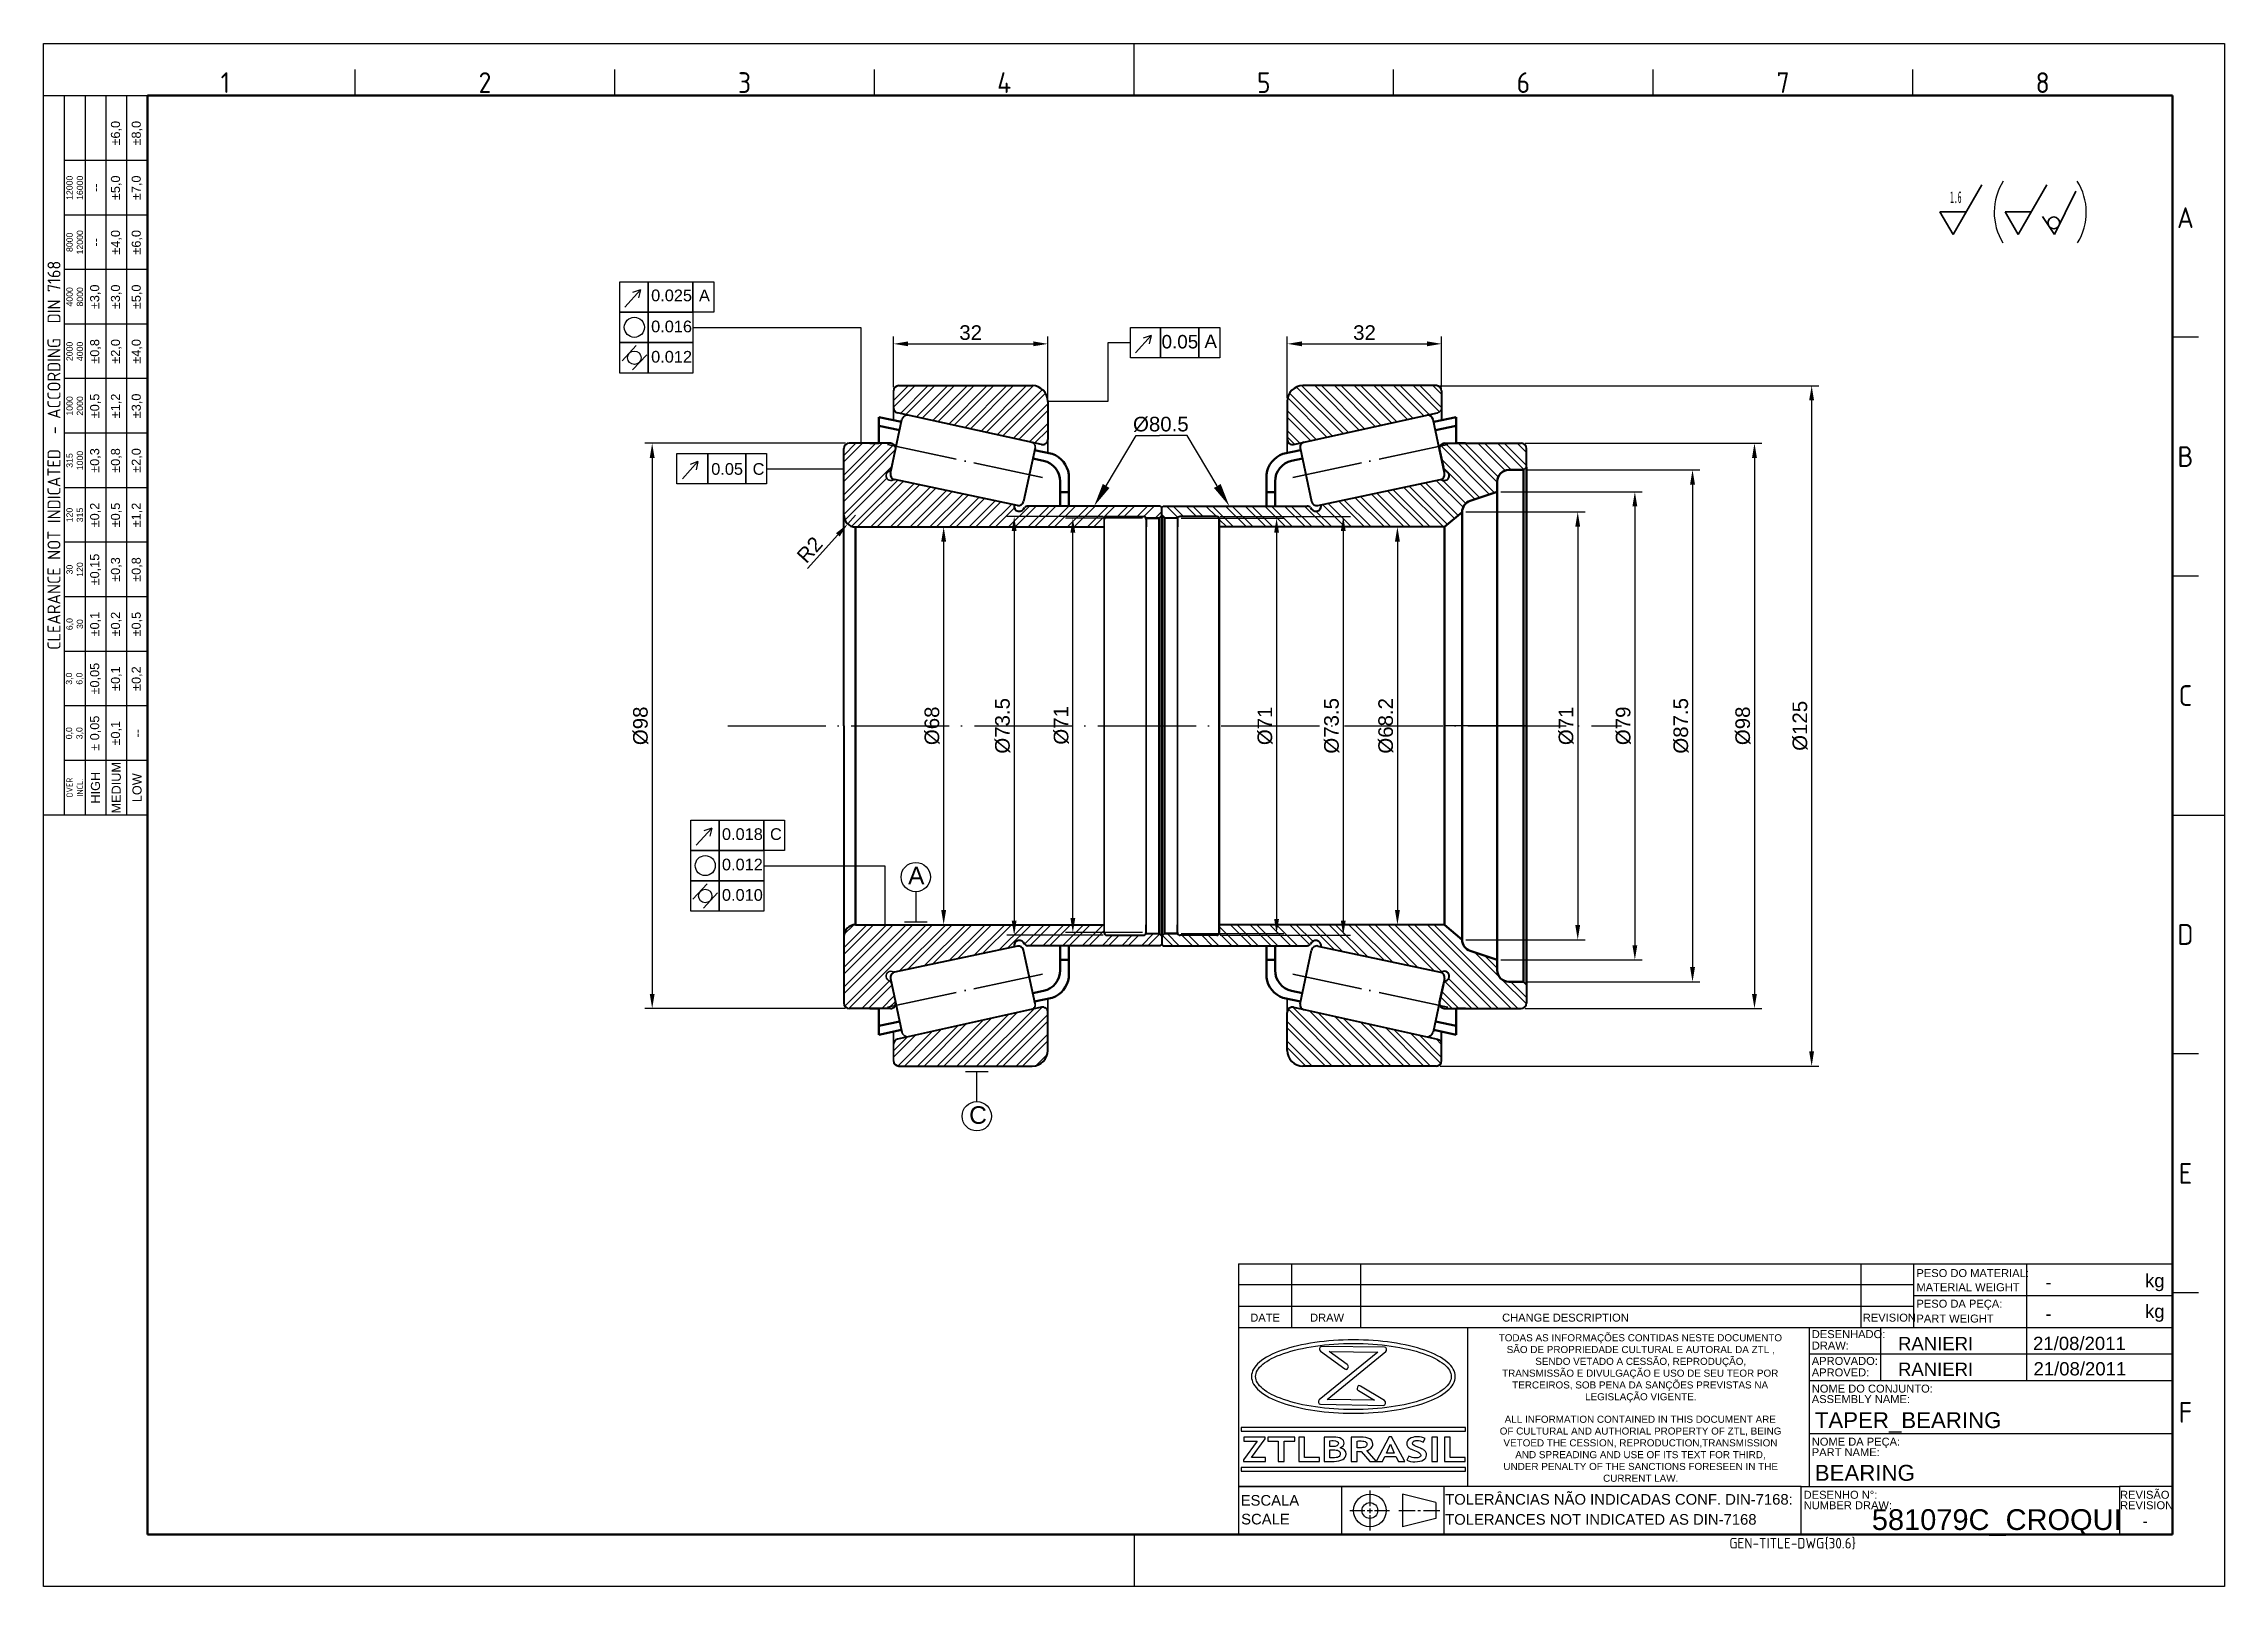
# Model space of a CAD drawing. Header units: millimetres. Extents: x 2659 to 3032, y 1080 to 1344.
import ezdxf
from ezdxf.enums import TextEntityAlignment as Align

# ---------------------------------------------------------------- set-up
doc = ezdxf.new("R2010")
doc.units = ezdxf.units.MM
doc.linetypes.add('ACAD_ISO04W100', pattern=[30, 24, -3, 0, -3])
doc.linetypes.add('AM_ISO08W050', pattern=[18, 12, -1.5, 3, -1.5])
for name, color, linetype, lineweight in [('AM_0', 7, 'Continuous', 50), ('AM_5', 3, 'Continuous', 25), ('AM_7', 4, 'AM_ISO08W050', 25), ('AM_8', 1, 'Continuous', 25), ('AM_BOR', 7, 'Continuous', 50), ('CAXA4', 3, 'Continuous', 25)]:
    doc.layers.add(name, color=color, linetype=linetype, lineweight=lineweight)
doc.layers.add('Camada 1', color=7, linetype='Continuous')
doc.styles.add('ACISOTS', font='isocp.shx', dxfattribs={"height": 1})
doc.styles.get("Standard").update_dxf_attribs({"font": 'arial.ttf'})
doc.styles.add('UserTxtStyle3', font='', dxfattribs={"width": 0.4})
doc.styles.get('UserTxtStyle3').set_extended_font_data('FangSong_GB2312')
doc.dimstyles.new('ISO-25', dxfattribs={"dimtxt": 2.5, "dimasz": 2.5, "dimexe": 1.25, "dimexo": 0.625, "dimtad": 1, "dimtxsty": 'Standard', "dimcen": 2.5, "dimadec": 0, "dimazin": 0, "dimtfac": 1, "dimtmove": 0, "dimatfit": 3, "dimfxl": 1, "dimarcsym": 0})

msp = doc.modelspace()

# ---------------------------------------------------------------- texts
at = {"color": 0, "char_height": 1.21, "attachment_point": 1}
for s, insert in [('\\pi-0.030453;TODAS AS INFORMAÇÕES CONTIDAS NESTE DOCUMENTO \\P\\pi1.3368;SÃO DE PROPRIEDADE CULTURAL E AUTORAL DA ZTL , \\P\\pi6.2214;SENDO VETADO A CESSÃO, REPRODUÇÃO, \\P\\pi0.5502;TRANSMISSÃO E DIVULGAÇÃO E USO DE SEU TEOR POR \\P\\pi2.2748;TERCEIROS, SOB PENA DA SANÇÕES PREVISTAS NA \\P\\pi14.743;LEGISLAÇÃO VIGENTE.', (2907.441, 1123.033)), ('\\pi0.99054;ALL INFORMATION CONTAINED IN THIS DOCUMENT ARE \\P\\pi0.14494;OF CULTURAL AND AUTHORIAL PROPERTY OF ZTL, BEING  \\P\\pi0.78254;VETOED THE CESSION, REPRODUCTION,TRANSMISSION \\P\\pi2.8043;AND SPREADING AND USE OF ITS TEXT FOR THIRD, \\P\\pi0.77387;UNDER PENALTY OF THE SANCTIONS FORESEEN IN THE \\P\\pi17.825;CURRENT LAW.', (2907.441, 1109.1))]:
    msp.add_mtext_dynamic_manual_height_columns(s, width=48.28462, gutter_width=12.5, heights=[0], dxfattribs=dict(at, insert=insert))
at = {"layer": 'AM_5', "color": 0, "attachment_point": 1}
for s, insert, char_height in [('0.025', (2762.465, 1301.611), 2), ('A', (2770.648, 1301.611), 2), ('0.016', (2762.465, 1296.305), 2), ('0.012', (2762.465, 1291.122), 2), ('0.05', (2849.763, 1293.85), 2.3), ('A', (2857.089, 1293.929), 2.3), ('0.05', (2772.741, 1271.946), 2), ('C', (2779.826, 1271.946), 2), ('0.018', (2774.574, 1209.524), 2), ('C', (2782.792, 1209.524), 2), ('0.012', (2774.574, 1204.324), 2), ('A', (2806.405, 1202.934), 3), ('0.010', (2774.574, 1199.124), 2), ('C', (2816.85, 1161.998), 3)]:
    msp.add_mtext_dynamic_manual_height_columns(s, width=18.23779, gutter_width=12.5, heights=[0], dxfattribs=dict(at, insert=insert, char_height=char_height))
at = {"layer": 'AM_5', "color": 0, "insert": (2844.878, 1279.864), "char_height": 2.5, "attachment_point": 1}
msp.add_mtext('%%C80.5', dxfattribs=at)
at = {"layer": 'AM_8', "color": 0}
for s, height, p in [('PESO DO MATERIAL:', 1.36125, (2978.849, 1132.8)), ('MATERIAL WEIGHT', 1.36125, (2978.849, 1130.389)), ('kg', 2.2687, (3017.945, 1131.06)), ('DATE', 1.3613, (2864.925, 1125.187)), ('DRAW', 1.3613, (2875.151, 1125.187)), ('CHANGE DESCRIPTION', 1.36125, (2907.996, 1125.187)), ('REVISION', 1.3613, (2969.676, 1125.187)), ('PESO DA PEÇA:', 1.36125, (2978.849, 1127.568)), ('PART WEIGHT', 1.36125, (2978.849, 1125.028)), ('kg', 2.2687, (3017.945, 1125.825)), ('DESENHADO:', 1.3613, (2960.952, 1122.366)), ('APROVADO:', 1.3613, (2960.952, 1117.782)), ('DRAW:', 1.3613, (2960.952, 1120.408)), ('APROVED:', 1.3613, (2960.952, 1115.824)), ('ASSEMBLY NAME:', 1.36125, (2960.952, 1111.261)), ('NOME DO CONJUNTO:', 1.36125, (2960.952, 1113.054)), ('NOME DA PEÇA:', 1.36125, (2960.952, 1103.979)), ('PART NAME:', 1.3613, (2960.952, 1102.186)), ('REVISÃO', 1.3613, (3013.673, 1094.904)), ('ESCALA', 1.815, (2863.284, 1093.723)), ('TOLERÂNCIAS NÃO INDICADAS CONF. DIN-7168:', 1.815, (2898.252, 1093.892)), ('DESENHO N%%d:', 1.36125, (2959.566, 1094.904)), ('NUMBER DRAW:', 1.36125, (2959.566, 1093.111)), ('REVISION', 1.3613, (3013.673, 1093.111)), ('SCALE', 1.815, (2863.369, 1090.516)), ('TOLERANCES NOT INDICATED AS DIN-7168', 1.815, (2898.252, 1090.466))]:
    msp.add_text(s, height=height, dxfattribs=at).set_placement(p)
for p in [(3000.91, 1131.937), (3000.91, 1126.538)]:
    msp.add_attdef('-', text='', height=2.269, dxfattribs=at).set_placement(p, align=Align.MIDDLE_LEFT)
for tag, p, height in [('RANIERI', (2975.698, 1120.301), 2.269), ('21/08/2011', (2998.794, 1120.328), 2.269), ('RANIERI', (2975.696, 1115.91), 2.269), ('21/08/2011', (2998.867, 1115.986), 2.269), ('TAPER_BEARING', (2961.465, 1106.979), 2.723), ('BEARING', (2961.465, 1097.972), 2.723), ('581079C_CROQUI', (2971.224, 1089.565), 3.549)]:
    msp.add_attdef(tag, p, '', height=height, dxfattribs=at)
msp.add_attdef('-', text='', height=1.775, dxfattribs=at).set_placement((3017.969, 1091.065), align=Align.MIDDLE_CENTER)
at = {"layer": 'AM_8', "color": 0, "style": 'ACISOTS'}
msp.add_attdef('GEN-TITLE-DWG{30.6}', (2946.861, 1086.398), '', height=1.815, dxfattribs=at)

# ---------------------------------------------------------------- blocks, each defined once
blk = doc.blocks.new('A3 ZTL')
for p, q in [((19.57, 280.82), (19.57, 9.78)), ((401.17, 280.82), (19.57, 280.82)), ((401.17, 9.78), (401.17, 280.82)), ((19.57, 9.78), (401.17, 9.78))]:
    blk.add_line(p, q)
at = {"layer": 'AM_BOR', "color": 135, "lineweight": 25}
for p, q in [((0, 0), (0, 290.61)), ((0, 290.61), (410.96, 290.61)), ((205.48, 280.82), (205.48, 290.61)), ((410.96, 290.61), (410.96, 0)), ((58.71, 280.82), (58.71, 285.71)), ((107.63, 280.82), (107.63, 285.71)), ((156.56, 280.82), (156.56, 285.71)), ((254.4, 280.82), (254.4, 285.71)), ((303.33, 280.82), (303.33, 285.71)), ((352.25, 280.82), (352.25, 285.71)), ((3.91, 145.3), (3.91, 280.82)), ((7.83, 280.82), (7.83, 145.3)), ((11.74, 280.82), (11.74, 145.3)), ((15.66, 145.3), (15.66, 280.82)), ((19.57, 268.59), (3.91, 268.59)), ((19.57, 258.32), (3.91, 258.32)), ((19.57, 248.04), (3.91, 248.04)), ((19.57, 237.77), (3.91, 237.77)), ((406.07, 235.32), (401.17, 235.32)), ((19.57, 227.5), (3.91, 227.5)), ((19.57, 217.22), (3.91, 217.22)), ((19.57, 206.95), (3.91, 206.95)), ((19.57, 196.67), (3.91, 196.67)), ((406.07, 190.31), (401.17, 190.31)), ((19.57, 186.4), (3.91, 186.4)), ((19.57, 176.13), (3.91, 176.13)), ((19.57, 165.85), (3.91, 165.85)), ((19.57, 155.58), (3.91, 155.58)), ((401.17, 145.3), (410.96, 145.3)), ((406.07, 100.29), (401.17, 100.29)), ((406.07, 55.28), (401.17, 55.28)), ((205.48, 9.78), (205.48, 0)), ((410.96, 0), (0, 0))]:
    blk.add_line(p, q, dxfattribs=at)
blk.add_lwpolyline([(19.57, 145.3), (0, 145.3), (0, 280.82), (19.57, 280.82)], close=True, dxfattribs=at)
at = {"layer": 'AM_BOR', "color": 135, "lineweight": 25, "style": 'ACISOTS'}
for s, p in [('1', (34.25, 283.27)), ('2', (83.17, 283.27)), ('3', (132.09, 283.27)), ('4', (181.02, 283.27)), ('5', (229.94, 283.27)), ('6', (278.86, 283.27)), ('7', (327.79, 283.27)), ('8', (376.71, 283.27)), ('A', (403.62, 257.83)), ('B', (403.62, 212.82)), ('C', (403.62, 167.81)), ('D', (403.62, 122.8)), ('E', (403.62, 77.79)), ('F', (403.62, 32.78))]:
    blk.add_text(s, height=3.91, dxfattribs=at).set_placement(p, align=Align.MIDDLE)
at = {"layer": 'AM_BOR', "color": 135, "lineweight": 25, "attachment_point": 5, "rotation": 90}
for s, insert, char_height, width in [('±6,0', (13.7, 273.73), 1.712, 10.274), ('±8,0', (17.61, 273.73), 1.712, 10.274), ('12000\\P16000', (5.87, 263.45), 1.174, 10.274), ('--', (9.78, 263.45), 1.712, 10.274), ('±5,0', (13.7, 263.45), 1.712, 10.274), ('±7,0', (17.61, 263.45), 1.712, 10.274), ('8000\\P12000', (5.87, 253.18), 1.174, 10.274), ('±4,0', (13.7, 253.18), 1.712, 10.274), ('±6,0', (17.61, 253.18), 1.712, 10.274), ('--', (9.78, 253.18), 1.712, 10.274), ('{\\Fisocp.shx|c0;CLEARANCE NOT INDICATED  - ACCORDING  DIN 7168}', (1.96, 213.06), 2.4462, 135.5186), ('4000\\P8000', (5.87, 242.91), 1.174, 10.274), ('±3,0', (9.78, 242.91), 1.712, 10.274), ('±3,0', (13.7, 242.91), 1.712, 10.274), ('±5,0', (17.61, 242.91), 1.712, 10.274), ('2000\\P4000', (5.87, 232.63), 1.174, 10.274), ('±0,8', (9.78, 232.63), 1.712, 10.274), ('±2,0', (13.7, 232.63), 1.712, 10.274), ('±4,0', (17.61, 232.63), 1.712, 10.274), ('1000\\P2000', (5.87, 222.36), 1.174, 10.274), ('±0,5', (9.78, 222.36), 1.712, 10.274), ('±1,2', (13.7, 222.36), 1.712, 10.274), ('±3,0', (17.61, 222.36), 1.712, 10.274), ('315\\P1000', (5.87, 212.08), 1.174, 10.274), ('±0,3', (9.78, 212.08), 1.712, 10.274), ('±0,8', (13.7, 212.08), 1.712, 10.274), ('±2,0', (17.61, 212.08), 1.712, 10.274), ('120\\P315', (5.87, 201.81), 1.174, 10.274), ('±0,2', (9.78, 201.81), 1.712, 10.274), ('±0,5', (13.7, 201.81), 1.712, 10.274), ('±1,2', (17.61, 201.81), 1.712, 10.274), ('±0,15', (9.78, 191.54), 1.712, 10.274), ('±0,3', (13.7, 191.54), 1.712, 10.274), ('±0,8', (17.61, 191.54), 1.712, 10.274), ('30\\P120', (5.87, 191.54), 1.174, 10.274), ('6,0\\P30', (5.87, 181.26), 1.174, 10.274), ('±0,1', (9.78, 181.26), 1.712, 10.274), ('±0,2', (13.7, 181.26), 1.712, 10.274), ('±0,5', (17.61, 181.26), 1.712, 10.274), ('±0,05', (9.78, 170.99), 1.712, 10.274), ('±0,1', (13.7, 170.99), 1.712, 10.274), ('±0,2', (17.61, 170.99), 1.712, 10.274), ('3,0\\P6,0', (5.87, 170.99), 1.174, 10.274), ('0,0\\P3,0', (5.87, 160.71), 1.174, 10.274), ('± 0,05', (9.78, 160.71), 1.712, 10.274), ('\\pt4.69206;±0,1', (13.7, 160.71), 1.7123, 10.274), ('--', (17.61, 160.71), 1.712, 10.274), ('{\\Fisocp.shx|c0;OVER\\PINCL.}', (5.87, 150.44), 1.1742, 10.274), ('HIGH', (9.78, 150.44), 1.712, 10.274), ('MEDIUM', (13.7, 150.44), 1.712, 10.274), ('LOW', (17.61, 150.44), 1.712, 10.274)]:
    blk.add_mtext(s, dxfattribs=dict(at, insert=insert, char_height=char_height, width=width))
blk = doc.blocks.new('CAXBLOCK36', base_point=(128.71, 82.65))
at = {"layer": 'CAXA4', "color": 0, "linetype": 'Continuous', "lineweight": 35}
for p, q in [((128.71, 82.65), (135.06, 93.65)), ((128.71, 82.65), (125.83, 87.65)), ((125.83, 87.65), (131.6, 87.65))]:
    blk.add_line(p, q, dxfattribs=at)
at = {"layer": 'CAXA4', "color": 0, "linetype": 'Continuous', "lineweight": 25, "insert": (128.05, 92.23), "char_height": 2.6, "attachment_point": 1, "style": 'UserTxtStyle3'}
blk.add_mtext('\\fFangSong_GB2312|b0|i0|p34;1.6', dxfattribs=at)
blk = doc.blocks.new('CAXBLOCK51', base_point=(-60.7, -18.44))
at = {"layer": 'CAXA4', "color": 0, "linetype": 'Continuous', "lineweight": 35}
for q in [(-70.29, -13.74), (-64.73, -21.15)]:
    blk.add_line((-60.7, -18.44), q, dxfattribs=at)
blk.add_circle((-63.3, -18.62), 1.3, dxfattribs=at)
blk = doc.blocks.new('*D11')
at = {"layer": 'AM_5', "color": 0, "lineweight": -2}
for p, q in [((2911.88, 1275.34), (2952.4, 1275.34)), ((2951.15, 1272.84), (2951.15, 1181.21)), ((2911.88, 1178.71), (2952.4, 1178.71))]:
    blk.add_line(p, q, dxfattribs=at)
at = {"layer": 'AM_5', "color": 0}
for points in [[(2950.73, 1272.84), (2951.57, 1272.84), (2951.15, 1275.34)], [(2950.73, 1181.21), (2951.57, 1181.21), (2951.15, 1178.71)]]:
    blk.add_solid(points, dxfattribs=at)
at = {"layer": 'Defpoints', "color": 0}
for p in [(2911.26, 1275.34), (2911.26, 1178.71), (2951.15, 1178.71)]:
    blk.add_point(p, dxfattribs=at)
at = {"layer": 'AM_5', "color": 0, "insert": (2949.18, 1227.03), "char_height": 2.5, "attachment_point": 5, "rotation": 90}
blk.add_mtext('%%C98', dxfattribs=at)
blk = doc.blocks.new('*D12')
at = {"layer": 'AM_5', "color": 0, "lineweight": -2}
for p, q in [((2912.28, 1270.78), (2941.81, 1270.78)), ((2940.56, 1268.28), (2940.56, 1185.78)), ((2912.28, 1183.28), (2941.81, 1183.28))]:
    blk.add_line(p, q, dxfattribs=at)
at = {"layer": 'AM_5', "color": 0}
for points in [[(2940.14, 1268.28), (2940.98, 1268.28), (2940.56, 1270.78)], [(2940.14, 1185.78), (2940.98, 1185.78), (2940.56, 1183.28)]]:
    blk.add_solid(points, dxfattribs=at)
at = {"layer": 'Defpoints', "color": 0}
for p in [(2911.65, 1270.78), (2911.65, 1183.28), (2940.56, 1183.28)]:
    blk.add_point(p, dxfattribs=at)
at = {"layer": 'AM_5', "color": 0, "insert": (2938.59, 1227.03), "char_height": 2.5, "attachment_point": 5, "rotation": 90}
blk.add_mtext('%%C87.5', dxfattribs=at)
blk = doc.blocks.new('*D13')
at = {"layer": 'AM_5', "color": 0, "lineweight": -2}
for p, q in [((2907.78, 1267.03), (2931.95, 1267.03)), ((2930.7, 1264.53), (2930.7, 1189.53)), ((2907.78, 1187.03), (2931.95, 1187.03))]:
    blk.add_line(p, q, dxfattribs=at)
at = {"layer": 'AM_5', "color": 0}
for points in [[(2930.28, 1264.53), (2931.11, 1264.53), (2930.7, 1267.03)], [(2930.28, 1189.53), (2931.11, 1189.53), (2930.7, 1187.03)]]:
    blk.add_solid(points, dxfattribs=at)
at = {"layer": 'Defpoints', "color": 0}
for p in [(2907.15, 1267.03), (2907.15, 1187.03), (2930.7, 1187.03)]:
    blk.add_point(p, dxfattribs=at)
at = {"layer": 'AM_5', "color": 0, "insert": (2928.73, 1227.03), "char_height": 2.5, "attachment_point": 5, "rotation": 90}
blk.add_mtext('%%C79', dxfattribs=at)
blk = doc.blocks.new('*D14')
at = {"layer": 'AM_5', "color": 0, "lineweight": -2}
for p, q in [((2901.78, 1263.59), (2922.18, 1263.59)), ((2920.93, 1261.09), (2920.93, 1192.97)), ((2901.78, 1190.47), (2922.18, 1190.47))]:
    blk.add_line(p, q, dxfattribs=at)
at = {"layer": 'AM_5', "color": 0}
for points in [[(2920.51, 1261.09), (2921.34, 1261.09), (2920.93, 1263.59)], [(2920.51, 1192.97), (2921.34, 1192.97), (2920.93, 1190.47)]]:
    blk.add_solid(points, dxfattribs=at)
at = {"layer": 'Defpoints', "color": 0}
for p in [(2901.15, 1263.59), (2901.15, 1190.47), (2920.93, 1190.47)]:
    blk.add_point(p, dxfattribs=at)
at = {"layer": 'AM_5', "color": 0, "insert": (2918.96, 1227.03), "char_height": 2.5, "attachment_point": 5, "rotation": 90}
blk.add_mtext('%%C71', dxfattribs=at)
blk = doc.blocks.new('*D19')
at = {"layer": 'AM_5', "color": 0, "lineweight": -2}
for p, q in [((2879.52, 1261.03), (2891.34, 1261.03)), ((2890.09, 1258.53), (2890.09, 1195.53)), ((2879.52, 1193.03), (2891.34, 1193.03))]:
    blk.add_line(p, q, dxfattribs=at)
at = {"layer": 'AM_5', "color": 0}
for points in [[(2889.67, 1258.53), (2890.51, 1258.53), (2890.09, 1261.03)], [(2889.67, 1195.53), (2890.51, 1195.53), (2890.09, 1193.03)]]:
    blk.add_solid(points, dxfattribs=at)
at = {"layer": 'Defpoints', "color": 0}
for p in [(2878.89, 1261.03), (2878.89, 1193.03), (2890.09, 1193.03)]:
    blk.add_point(p, dxfattribs=at)
at = {"layer": 'AM_5', "color": 0, "insert": (2888.12, 1227.03), "char_height": 2.5, "attachment_point": 5, "rotation": 90}
blk.add_mtext('%%C68.2', dxfattribs=at)
blk = doc.blocks.new('*D20')
at = {"layer": 'AM_5', "color": 0, "lineweight": -2}
for p, q in [((2818.05, 1261.03), (2811.24, 1261.03)), ((2812.49, 1258.53), (2812.49, 1195.53)), ((2818.05, 1193.03), (2811.24, 1193.03))]:
    blk.add_line(p, q, dxfattribs=at)
at = {"layer": 'AM_5', "color": 0}
for points in [[(2812.08, 1258.53), (2812.91, 1258.53), (2812.49, 1261.03)], [(2812.08, 1195.53), (2812.91, 1195.53), (2812.49, 1193.03)]]:
    blk.add_solid(points, dxfattribs=at)
at = {"layer": 'Defpoints', "color": 0}
for p in [(2818.68, 1261.03), (2812.49, 1193.03), (2818.68, 1193.03)]:
    blk.add_point(p, dxfattribs=at)
at = {"layer": 'AM_5', "color": 0, "insert": (2810.52, 1227.03), "char_height": 2.5, "attachment_point": 5, "rotation": 90}
blk.add_mtext('%%C68', dxfattribs=at)
blk = doc.blocks.new('*D21')
at = {"layer": 'AM_5', "color": 0, "lineweight": -2}
for p, q in [((2803.92, 1284.91), (2803.92, 1293.58)), ((2806.42, 1292.33), (2827.81, 1292.33)), ((2830.31, 1283.13), (2830.31, 1293.58))]:
    blk.add_line(p, q, dxfattribs=at)
at = {"layer": 'AM_5', "color": 0}
for points in [[(2806.42, 1292.75), (2806.42, 1291.92), (2803.92, 1292.33)], [(2827.81, 1292.75), (2827.81, 1291.92), (2830.31, 1292.33)]]:
    blk.add_solid(points, dxfattribs=at)
at = {"layer": 'Defpoints', "color": 0}
for p in [(2830.31, 1292.33), (2803.92, 1284.29), (2830.31, 1282.5)]:
    blk.add_point(p, dxfattribs=at)
at = {"layer": 'AM_5', "color": 0, "insert": (2817.11, 1294.24), "char_height": 2.5, "attachment_point": 5}
blk.add_mtext('32', dxfattribs=at)
blk = doc.blocks.new('*D22')
at = {"layer": 'AM_5', "color": 0, "lineweight": -2}
for p, q in [((2871.26, 1283.13), (2871.26, 1293.58)), ((2873.76, 1292.33), (2895.15, 1292.33)), ((2897.65, 1284.91), (2897.65, 1293.58))]:
    blk.add_line(p, q, dxfattribs=at)
at = {"layer": 'AM_5', "color": 0}
for points in [[(2873.76, 1292.75), (2873.76, 1291.92), (2871.26, 1292.33)], [(2895.15, 1292.75), (2895.15, 1291.92), (2897.65, 1292.33)]]:
    blk.add_solid(points, dxfattribs=at)
at = {"layer": 'Defpoints', "color": 0}
for p in [(2897.65, 1292.33), (2897.65, 1284.29), (2871.26, 1282.5)]:
    blk.add_point(p, dxfattribs=at)
at = {"layer": 'AM_5', "color": 0, "insert": (2884.46, 1294.24), "char_height": 2.5, "attachment_point": 5}
blk.add_mtext('32', dxfattribs=at)
blk = doc.blocks.new('*D23')
at = {"layer": 'AM_5', "color": 0, "lineweight": -2}
for p, q in [((2853.12, 1262.53), (2870.68, 1262.53)), ((2869.43, 1260.03), (2869.43, 1194.03)), ((2853.12, 1191.53), (2870.68, 1191.53))]:
    blk.add_line(p, q, dxfattribs=at)
at = {"layer": 'AM_5', "color": 0}
for points in [[(2869.01, 1260.03), (2869.84, 1260.03), (2869.43, 1262.53)], [(2869.01, 1194.03), (2869.84, 1194.03), (2869.43, 1191.53)]]:
    blk.add_solid(points, dxfattribs=at)
at = {"layer": 'Defpoints', "color": 0}
for p in [(2852.5, 1262.53), (2852.5, 1191.53), (2869.43, 1191.53)]:
    blk.add_point(p, dxfattribs=at)
at = {"layer": 'AM_5', "color": 0, "insert": (2867.46, 1227.03), "char_height": 2.5, "attachment_point": 5, "rotation": 90}
blk.add_mtext('%%C71', dxfattribs=at)
blk = doc.blocks.new('*D24')
at = {"layer": 'AM_5', "color": 0, "lineweight": -2}
for p, q in [((2839.77, 1262.82), (2823.3, 1262.82)), ((2824.55, 1260.32), (2824.55, 1193.74)), ((2839.77, 1191.24), (2823.3, 1191.24))]:
    blk.add_line(p, q, dxfattribs=at)
at = {"layer": 'AM_5', "color": 0}
for points in [[(2824.13, 1260.32), (2824.96, 1260.32), (2824.55, 1262.82)], [(2824.13, 1193.74), (2824.96, 1193.74), (2824.55, 1191.24)]]:
    blk.add_solid(points, dxfattribs=at)
at = {"layer": 'Defpoints', "color": 0}
for p in [(2840.39, 1262.82), (2824.55, 1191.24), (2840.39, 1191.24)]:
    blk.add_point(p, dxfattribs=at)
at = {"layer": 'AM_5', "color": 0, "insert": (2822.58, 1227.03), "char_height": 2.5, "attachment_point": 5, "rotation": 90}
blk.add_mtext('%%C73.5', dxfattribs=at)
blk = doc.blocks.new('*D27')
at = {"layer": 'AM_5', "color": 0, "lineweight": -2}
for p, q in [((2859.8, 1262.82), (2882.08, 1262.82)), ((2880.83, 1260.32), (2880.83, 1193.74)), ((2859.8, 1191.24), (2882.08, 1191.24))]:
    blk.add_line(p, q, dxfattribs=at)
at = {"layer": 'AM_5', "color": 0}
for points in [[(2880.41, 1260.32), (2881.24, 1260.32), (2880.83, 1262.82)], [(2880.41, 1193.74), (2881.24, 1193.74), (2880.83, 1191.24)]]:
    blk.add_solid(points, dxfattribs=at)
at = {"layer": 'Defpoints', "color": 0}
for p in [(2859.18, 1262.82), (2859.18, 1191.24), (2880.83, 1191.24)]:
    blk.add_point(p, dxfattribs=at)
at = {"layer": 'AM_5', "color": 0, "insert": (2878.85, 1227.03), "char_height": 2.5, "attachment_point": 5, "rotation": 90}
blk.add_mtext('%%c73.5', dxfattribs=at)
blk = doc.blocks.new('*D28')
at = {"layer": 'AM_5', "color": 0, "lineweight": -2}
for p, q in [((2846.48, 1262.53), (2833.33, 1262.53)), ((2834.58, 1194.18), (2834.58, 1260.03)), ((2846.48, 1191.68), (2833.33, 1191.68))]:
    blk.add_line(p, q, dxfattribs=at)
at = {"layer": 'AM_5', "color": 0}
for points in [[(2834.17, 1260.03), (2835, 1260.03), (2834.58, 1262.53)], [(2834.17, 1194.18), (2835, 1194.18), (2834.58, 1191.68)]]:
    blk.add_solid(points, dxfattribs=at)
at = {"layer": 'Defpoints', "color": 0}
for p in [(2834.58, 1262.53), (2847.1, 1262.53), (2847.1, 1191.68)]:
    blk.add_point(p, dxfattribs=at)
at = {"layer": 'AM_5', "color": 0, "insert": (2832.61, 1227.11), "char_height": 2.5, "attachment_point": 5, "rotation": 90}
blk.add_mtext('%%C71', dxfattribs=at)
blk = doc.blocks.new('*D31')
at = {"layer": 'AM_5', "color": 0, "lineweight": -2}
for p, q in [((2797.42, 1263.03), (2796.08, 1261.54)), ((2789.2, 1253.93), (2794.4, 1259.69))]:
    blk.add_line(p, q, dxfattribs=at)
at = {"layer": 'AM_5', "color": 0}
blk.add_solid([(2794.09, 1259.97), (2794.71, 1259.41), (2796.08, 1261.54)], dxfattribs=at)
at = {"layer": 'Defpoints', "color": 0}
for p in [(2796.08, 1261.54), (2797.42, 1263.03)]:
    blk.add_point(p, dxfattribs=at)
at = {"layer": 'AM_5', "color": 0, "insert": (2789.57, 1257.14), "char_height": 2.5, "attachment_point": 5, "rotation": 47.9137}
blk.add_mtext('R2', dxfattribs=at)
blk = doc.blocks.new('*D32')
at = {"layer": 'AM_5', "color": 0, "lineweight": -2}
for p, q in [((2795.69, 1275.34), (2761.39, 1275.34)), ((2762.64, 1272.84), (2762.64, 1181.21)), ((2795.69, 1178.71), (2761.39, 1178.71))]:
    blk.add_line(p, q, dxfattribs=at)
at = {"layer": 'AM_5', "color": 0}
for points in [[(2762.23, 1272.84), (2763.06, 1272.84), (2762.64, 1275.34)], [(2762.23, 1181.21), (2763.06, 1181.21), (2762.64, 1178.71)]]:
    blk.add_solid(points, dxfattribs=at)
at = {"layer": 'Defpoints', "color": 0}
for p in [(2796.31, 1275.34), (2762.64, 1178.71), (2796.31, 1178.71)]:
    blk.add_point(p, dxfattribs=at)
at = {"layer": 'AM_5', "color": 0, "insert": (2760.67, 1227.03), "char_height": 2.5, "attachment_point": 5, "rotation": 90}
blk.add_mtext('%%C98', dxfattribs=at)
blk = doc.blocks.new('*D34')
at = {"layer": 'AM_5', "color": 0, "lineweight": -2}
for p, q in [((2897.38, 1285.18), (2962.18, 1285.18)), ((2960.93, 1282.68), (2960.93, 1171.37)), ((2897.38, 1168.87), (2962.18, 1168.87))]:
    blk.add_line(p, q, dxfattribs=at)
at = {"layer": 'AM_5', "color": 0}
for points in [[(2960.51, 1282.68), (2961.34, 1282.68), (2960.93, 1285.18)], [(2960.51, 1171.37), (2961.34, 1171.37), (2960.93, 1168.87)]]:
    blk.add_solid(points, dxfattribs=at)
at = {"layer": 'Defpoints', "color": 0}
for p in [(2896.76, 1285.18), (2896.76, 1168.87), (2960.93, 1168.87)]:
    blk.add_point(p, dxfattribs=at)
at = {"layer": 'AM_5', "color": 0, "insert": (2958.96, 1227.03), "char_height": 2.5, "attachment_point": 5, "rotation": 90}
blk.add_mtext('%%C125', dxfattribs=at)

# ---------------------------------------------------------------- dimensions: what is measured, and where the dimension line sits
at = {"layer": 'AM_5', "color": 0}
for base, p1, p2, picture, middle in [((2830.311, 1292.333), (2803.916, 1284.29), (2830.311, 1282.5), '*D21', (2817.114, 1294.235)), ((2897.653, 1292.333), (2871.258, 1282.5), (2897.653, 1284.29), '*D22', (2884.456, 1294.235))]:
    dim = msp.add_linear_dim(base=base, p1=p1, p2=p2, text='32', dimstyle='ISO-25', dxfattribs=at)
    dim.commit()
    dim.dimension.update_dxf_attribs({"geometry": picture, "text_midpoint": middle})
for base, p1, p2, text, picture, middle in [((2960.928, 1168.869), (2896.758, 1285.185), (2896.758, 1168.869), '%%C125', '*D34', (2958.957, 1227.027)), ((2762.644, 1178.711), (2796.311, 1275.342), (2796.311, 1178.711), '%%C98', '*D32', (2760.673, 1227.027)), ((2951.151, 1178.711), (2911.258, 1275.342), (2911.258, 1178.711), '%%C98', '*D11', (2949.18, 1227.027)), ((2940.562, 1183.277), (2911.653, 1270.777), (2911.653, 1183.277), '%%C87.5', '*D12', (2938.59, 1227.027)), ((2930.697, 1187.027), (2907.153, 1267.027), (2907.153, 1187.027), '%%C79', '*D13', (2928.726, 1227.027)), ((2812.494, 1193.027), (2818.68, 1261.027), (2818.68, 1193.027), '%%C68', '*D20', (2810.523, 1227.027)), ((2824.547, 1191.237), (2840.39, 1262.816), (2840.39, 1191.237), '%%C73.5', '*D24', (2822.575, 1227.027)), ((2834.582, 1262.527), (2847.101, 1191.685), (2847.101, 1262.527), '%%C71', '*D28', (2832.611, 1227.106)), ((2869.427, 1191.527), (2852.498, 1262.527), (2852.498, 1191.527), '%%C71', '*D23', (2867.455, 1227.027)), ((2920.928, 1190.468), (2901.153, 1263.585), (2901.153, 1190.468), '%%C71', '*D14', (2918.957, 1227.027))]:
    dim = msp.add_linear_dim(base=base, p1=p1, p2=p2, angle=90, text=text, dimstyle='ISO-25', dxfattribs=at)
    dim.commit()
    dim.dimension.update_dxf_attribs({"geometry": picture, "text_midpoint": middle})
dim = msp.add_radius_dim(center=(2797.416, 1263.027), mpoint=(2796.076, 1261.542), dimstyle='ISO-25', dxfattribs=at)
dim.commit()
dim.dimension.update_dxf_attribs({"geometry": '*D31', "text_midpoint": (2789.568, 1257.142)})
for base, p1, p2, text, picture, middle in [((2880.825, 1191.237), (2859.18, 1262.816), (2859.18, 1191.237), '%%c73.5', '*D27', (2880.825, 1227.027)), ((2890.09, 1193.027), (2878.89, 1261.027), (2878.89, 1193.027), '%%C68.2', '*D19', (2890.09, 1227.027))]:
    dim = msp.add_linear_dim(base=base, p1=p1, p2=p2, angle=90, text=text, dimstyle='ISO-25', dxfattribs=at)
    dim.commit()
    dim.dimension.update_dxf_attribs({"geometry": picture, "text_midpoint": middle, "dimtype": 160})

# ---------------------------------------------------------------- hatches: boundary and pattern name
at = {"layer": 'AM_7'}
h = msp.add_hatch(dxfattribs=at)
h.set_pattern_fill('ANSI32', color=0, scale=0.25, style=0)
h.set_pattern_definition([(45, (-4.3996, -6.905), (-1.683798, 1.683798), []), (45, (-3.277, -6.905), (-1.683798, 1.683798), [])])
h.paths.add_polyline_path([(2829.224, 1275.135, 0.4792589), (2830.311, 1276.008), (2830.311, 1282.5, 0.4142136), (2827.627, 1285.185), (2804.811, 1285.185, 0.4142136), (2803.916, 1284.29), (2803.916, 1281.43, 0.3520284), (2804.619, 1280.556)])
h.paths.add_polyline_path([(2827.627, 1168.869, 0.4142136), (2830.311, 1171.553), (2830.311, 1178.045, 0.4792589), (2829.224, 1178.919), (2804.619, 1173.497, 0.3520284), (2803.916, 1172.623), (2803.916, 1169.764, 0.4142136), (2804.811, 1168.869)])
h = msp.add_hatch(dxfattribs=at)
h.set_pattern_fill('ANSI32', color=0, scale=0.25, angle=90, style=0)
h.set_pattern_definition([(135, (-4.3996, -6.905), (-1.683798, -1.683798), []), (135, (-4.3996, -5.7826), (-1.683798, -1.683798), [])])
h.paths.add_polyline_path([(2873.943, 1285.185, 0.4142136), (2871.258, 1282.5), (2871.258, 1276.008, 0.4792589), (2872.346, 1275.135), (2896.951, 1280.556, 0.3520284), (2897.653, 1281.43), (2897.653, 1284.29, 0.4142136), (2896.758, 1285.185)])
h.paths.add_polyline_path([(2872.346, 1178.919, 0.4792589), (2871.258, 1178.045), (2871.258, 1171.553, 0.4142136), (2873.943, 1168.869), (2896.758, 1168.869, 0.4142136), (2897.653, 1169.764), (2897.653, 1172.623, 0.3520284), (2896.951, 1173.497)])
h = msp.add_hatch(dxfattribs=at)
h.set_pattern_fill('ANSI32', color=0, scale=0.25, style=0)
h.paths.add_polyline_path([(2804.166, 1269.122, 0.0857854), (2803.866, 1269.073, -1.0901875), (2803.18, 1270.586, 0.2141085), (2803.613, 1271.178), (2804.268, 1274.262, 0.4769755), (2803.393, 1275.342), (2796.311, 1275.342, 0.4142136), (2795.416, 1274.448), (2795.416, 1263.027, 0.4142136), (2797.416, 1261.027), (2839.943, 1261.027), (2839.943, 1262.369, -0.4142136), (2840.39, 1262.816), (2846.653, 1262.816, -0.3121005), (2847.072, 1262.527), (2849.337, 1262.527), (2849.785, 1262.974), (2849.785, 1264.337), (2849.516, 1264.606), (2826.94, 1264.606, 0.1889879), (2826.332, 1264.367, -0.9615832), (2824.547, 1264.79)])
h.paths.add_polyline_path([(2824.547, 1189.263, -0.9615832), (2826.332, 1189.686, 0.1889879), (2826.94, 1189.448), (2849.516, 1189.448), (2849.785, 1189.716), (2849.785, 1191.079), (2849.337, 1191.527), (2847.072, 1191.527, -0.3121005), (2846.653, 1191.237), (2840.39, 1191.237, -0.4142136), (2839.943, 1191.685), (2839.943, 1193.027), (2797.416, 1193.027, 0.4142136), (2795.416, 1191.027), (2795.416, 1179.606, 0.4142136), (2796.311, 1178.711), (2803.393, 1178.711, 0.4769755), (2804.268, 1179.792), (2803.613, 1182.876, 0.2141085), (2803.18, 1183.467, -1.0901875), (2803.866, 1184.98, 0.0857854), (2804.166, 1184.931)])
h = msp.add_hatch(dxfattribs=at)
h.set_pattern_fill('ANSI32', color=0, scale=0.25, angle=90, style=0)
h.paths.add_polyline_path([(2901.153, 1190.468), (2898.153, 1193.027), (2859.627, 1193.027), (2859.627, 1191.685, -0.4142136), (2859.18, 1191.237), (2852.916, 1191.237, -0.3121005), (2852.498, 1191.527), (2850.232, 1191.527), (2849.785, 1191.079), (2849.785, 1189.716), (2850.053, 1189.448), (2874.63, 1189.448, 0.1889879), (2875.238, 1189.686, -0.9615832), (2877.023, 1189.263), (2897.403, 1184.931, 0.0857854), (2897.704, 1184.98, -1.0901875), (2898.389, 1183.467, 0.2141085), (2897.957, 1182.876), (2897.302, 1179.792, 0.4769755), (2898.177, 1178.711), (2911.258, 1178.711, 0.4142136), (2912.153, 1179.606), (2912.153, 1182.777), (2911.653, 1183.277), (2909.153, 1183.277, -0.4142136), (2907.153, 1185.277), (2907.153, 1187.027), (2902.521, 1188.571, -0.3228228)])
h.paths.add_polyline_path([(2907.153, 1267.027), (2907.153, 1268.777, -0.4142136), (2909.153, 1270.777), (2911.653, 1270.777), (2912.153, 1271.277), (2912.153, 1274.448, 0.4142136), (2911.258, 1275.342), (2898.177, 1275.342, 0.4769755), (2897.302, 1274.262), (2897.957, 1271.178, 0.2141085), (2898.389, 1270.586, -1.0901875), (2897.704, 1269.073, 0.0857854), (2897.403, 1269.122), (2877.023, 1264.79, -0.9615832), (2875.238, 1264.367, 0.1889879), (2874.63, 1264.606), (2850.053, 1264.606), (2849.785, 1264.337), (2849.785, 1262.974), (2850.232, 1262.527), (2852.498, 1262.527, -0.3121005), (2852.916, 1262.816), (2859.18, 1262.816, -0.4142136), (2859.627, 1262.369), (2859.627, 1261.027), (2898.153, 1261.027), (2901.153, 1263.585, -0.3228228), (2902.521, 1265.483)])

# ---------------------------------------------------------------- linework, layer by layer
for q in [(2898.153, 1227.027), (2898.153, 1227.027), (2901.153, 1227.027)]:
    msp.add_line((2912.153, 1227.027), q)
at = {"color": 0}
msp.add_arc((3002.156, 1314.816), 10.011, 147.80757, 211.52515, dxfattribs=at)
msp.add_arc((2997.888, 1314.816), 10.011, 328.47485, 32.19243)
at = {"layer": 'AM_0', "lineweight": 35}
for p, q in [((2803.916, 1284.29), (2803.916, 1281.43)), ((2803.916, 1281.43), (2803.916, 1279.285)), ((2830.311, 1276.008), (2830.311, 1273.675)), ((2871.258, 1276.008), (2871.258, 1273.675)), ((2804.268, 1274.262), (2803.613, 1271.178)), ((2849.785, 1261.474), (2849.785, 1264.337)), ((2839.943, 1227.027), (2839.943, 1262.369)), ((2839.943, 1261.921), (2839.943, 1227.027)), ((2847.101, 1261.027), (2847.101, 1227.027)), ((2849.785, 1262.724), (2849.785, 1189.716)), ((2852.469, 1261.027), (2852.469, 1227.027)), ((2839.943, 1192.132), (2839.943, 1227.027)), ((2839.943, 1227.027), (2839.943, 1191.685)), ((2847.101, 1193.027), (2847.101, 1227.027)), ((2852.469, 1193.027), (2852.469, 1227.027)), ((2804.268, 1179.792), (2803.613, 1182.876)), ((2830.311, 1178.045), (2830.311, 1180.379)), ((2871.258, 1178.045), (2871.258, 1180.379)), ((2803.916, 1172.623), (2803.916, 1174.768)), ((2803.916, 1169.764), (2803.916, 1172.623))]:
    msp.add_line(p, q, dxfattribs=at)
at = {"layer": 'AM_0', "lineweight": 40}
for p, q in [((2804.811, 1285.185), (2827.627, 1285.185)), ((2896.758, 1285.185), (2873.943, 1285.185)), ((2897.653, 1284.29), (2897.653, 1281.43)), ((2803.404, 1270.199), (2805.358, 1279.389)), ((2829.224, 1275.135), (2804.619, 1280.556)), ((2830.311, 1282.5), (2830.311, 1276.008)), ((2871.258, 1282.5), (2871.258, 1276.008)), ((2872.346, 1275.135), (2896.951, 1280.556)), ((2898.165, 1270.199), (2896.212, 1279.389)), ((2897.653, 1281.43), (2897.653, 1279.285)), ((2795.416, 1227.027), (2795.416, 1274.448)), ((2803.393, 1275.342), (2796.311, 1275.342)), ((2828.113, 1274.552), (2826.159, 1265.362)), ((2873.457, 1274.552), (2875.41, 1265.362)), ((2898.177, 1275.342), (2911.258, 1275.342)), ((2901.047, 1275.342), (2900.152, 1275.342)), ((2912.153, 1271.277), (2912.153, 1274.448)), ((2825.098, 1264.673), (2804.094, 1269.138)), ((2876.471, 1264.673), (2897.476, 1269.138)), ((2911.653, 1270.777), (2912.153, 1271.277)), ((2849.516, 1264.606), (2826.94, 1264.606)), ((2849.516, 1264.606), (2849.785, 1264.337)), ((2849.785, 1264.337), (2850.053, 1264.606)), ((2849.785, 1261.474), (2849.785, 1264.337)), ((2850.053, 1264.606), (2874.63, 1264.606)), ((2797.416, 1261.027), (2839.943, 1261.027)), ((2840.39, 1262.816), (2846.653, 1262.816)), ((2849.337, 1262.527), (2847.072, 1262.527)), ((2847.101, 1262.527), (2849.337, 1262.527)), ((2847.101, 1262.369), (2847.101, 1261.027)), ((2849.337, 1262.527), (2849.785, 1262.974)), ((2850.232, 1262.527), (2849.785, 1262.974)), ((2849.785, 1262.724), (2849.785, 1227.027)), ((2849.785, 1262.724), (2849.785, 1189.716)), ((2852.498, 1262.527), (2850.232, 1262.527)), ((2852.469, 1262.369), (2852.469, 1261.027)), ((2859.18, 1262.816), (2852.916, 1262.816)), ((2898.153, 1261.027), (2859.627, 1261.027)), ((2795.416, 1227.027), (2795.416, 1179.606)), ((2849.785, 1191.079), (2849.785, 1227.027)), ((2797.416, 1193.027), (2839.943, 1193.027)), ((2840.39, 1191.237), (2846.653, 1191.237)), ((2847.072, 1191.527), (2849.337, 1191.527)), ((2847.101, 1191.685), (2847.101, 1193.027)), ((2849.337, 1191.527), (2849.785, 1191.079)), ((2849.516, 1189.448), (2849.785, 1189.716)), ((2850.232, 1191.527), (2849.785, 1191.079)), ((2849.785, 1189.716), (2850.053, 1189.448)), ((2852.498, 1191.527), (2850.232, 1191.527)), ((2850.232, 1191.527), (2852.498, 1191.527)), ((2852.469, 1191.685), (2852.469, 1193.027)), ((2859.18, 1191.237), (2852.916, 1191.237)), ((2898.153, 1193.027), (2859.627, 1193.027)), ((2825.098, 1189.38), (2804.094, 1184.915)), ((2828.113, 1179.501), (2826.159, 1188.691)), ((2849.516, 1189.448), (2826.94, 1189.448)), ((2850.053, 1189.448), (2874.63, 1189.448)), ((2873.457, 1179.501), (2875.41, 1188.691)), ((2876.471, 1189.38), (2897.476, 1184.915)), ((2803.404, 1183.854), (2805.358, 1174.665)), ((2898.165, 1183.854), (2896.212, 1174.665)), ((2911.653, 1183.277), (2912.153, 1182.777)), ((2912.153, 1182.777), (2912.153, 1179.606)), ((2803.393, 1178.711), (2796.311, 1178.711)), ((2829.224, 1178.919), (2804.619, 1173.497)), ((2872.346, 1178.919), (2896.951, 1173.497)), ((2898.177, 1178.711), (2911.258, 1178.711)), ((2901.047, 1178.711), (2900.152, 1178.711)), ((2830.311, 1171.553), (2830.311, 1178.045)), ((2871.258, 1171.553), (2871.258, 1178.045)), ((2897.653, 1172.623), (2897.653, 1174.768)), ((2897.653, 1169.764), (2897.653, 1172.623)), ((2804.811, 1168.869), (2827.627, 1168.869)), ((2896.758, 1168.869), (2873.943, 1168.869))]:
    msp.add_line(p, q, dxfattribs=at)
at = {"layer": 'AM_0'}
for p, q in [((2801.418, 1279.816), (2805.274, 1278.996)), ((2801.418, 1275.342), (2801.418, 1279.816)), ((2900.152, 1279.816), (2896.295, 1278.996)), ((2900.152, 1275.342), (2900.152, 1279.816)), ((2801.418, 1278.303), (2804.967, 1277.548)), ((2900.152, 1278.303), (2896.603, 1277.548)), ((2799.852, 1275.342), (2801.194, 1275.342)), ((2800.523, 1275.342), (2801.418, 1275.342)), ((2827.721, 1272.712), (2829.576, 1272.317)), ((2828.029, 1274.16), (2831.055, 1273.516)), ((2873.54, 1274.16), (2870.514, 1273.516)), ((2873.848, 1272.712), (2871.993, 1272.317)), ((2897.302, 1274.262), (2897.957, 1271.178)), ((2901.718, 1275.342), (2900.375, 1275.342)), ((2832.411, 1268.817), (2832.411, 1264.606)), ((2833.89, 1270.016), (2833.89, 1264.606)), ((2867.68, 1270.016), (2867.68, 1264.606)), ((2869.159, 1268.817), (2869.159, 1264.606)), ((2907.153, 1268.777), (2907.153, 1227.027)), ((2911.653, 1270.777), (2909.153, 1270.777)), ((2911.653, 1270.777), (2911.653, 1227.027)), ((2912.153, 1271.277), (2912.153, 1227.027)), ((2832.411, 1266.996), (2833.89, 1266.996)), ((2869.159, 1266.996), (2867.68, 1266.996)), ((2902.521, 1265.483), (2907.153, 1267.027)), ((2907.153, 1267.027), (2907.153, 1227.027)), ((2907.153, 1267.027), (2907.153, 1227.027)), ((2797.416, 1261.027), (2797.416, 1227.027)), ((2849.337, 1262.527), (2849.337, 1227.027)), ((2849.785, 1262.724), (2849.785, 1227.027)), ((2850.232, 1262.527), (2850.232, 1227.027)), ((2859.627, 1227.027), (2859.627, 1262.369)), ((2859.627, 1261.921), (2859.627, 1227.027)), ((2898.153, 1261.027), (2901.153, 1263.585)), ((2898.153, 1227.027), (2898.153, 1261.027)), ((2901.153, 1227.027), (2901.153, 1263.585)), ((2797.416, 1193.027), (2797.416, 1227.027)), ((2849.337, 1191.527), (2849.337, 1227.027)), ((2849.785, 1191.079), (2849.785, 1227.027)), ((2850.232, 1191.527), (2850.232, 1227.027)), ((2859.627, 1192.132), (2859.627, 1227.027)), ((2859.627, 1227.027), (2859.627, 1191.685)), ((2898.153, 1227.027), (2898.153, 1193.027)), ((2901.153, 1227.027), (2901.153, 1190.468)), ((2907.153, 1185.277), (2907.153, 1227.027)), ((2907.153, 1187.027), (2907.153, 1227.027)), ((2907.153, 1187.027), (2907.153, 1227.027)), ((2911.653, 1183.277), (2911.653, 1227.027)), ((2912.153, 1182.777), (2912.153, 1227.027)), ((2898.153, 1193.027), (2901.153, 1190.468)), ((2832.411, 1185.237), (2832.411, 1189.448)), ((2832.411, 1187.058), (2833.89, 1187.058)), ((2833.89, 1184.038), (2833.89, 1189.448)), ((2867.68, 1184.038), (2867.68, 1189.448)), ((2869.159, 1187.058), (2867.68, 1187.058)), ((2869.159, 1185.237), (2869.159, 1189.448)), ((2902.521, 1188.571), (2907.153, 1187.027)), ((2897.302, 1179.792), (2897.957, 1182.876)), ((2911.653, 1183.277), (2909.153, 1183.277)), ((2799.852, 1178.711), (2801.194, 1178.711)), ((2800.523, 1178.711), (2801.418, 1178.711)), ((2801.418, 1178.711), (2801.418, 1174.237)), ((2827.721, 1181.342), (2829.576, 1181.736)), ((2828.029, 1179.894), (2831.055, 1180.537)), ((2873.54, 1179.894), (2870.514, 1180.537)), ((2873.848, 1181.342), (2871.993, 1181.736)), ((2900.152, 1178.711), (2900.152, 1174.237)), ((2901.718, 1178.711), (2900.375, 1178.711)), ((2801.418, 1175.751), (2804.967, 1176.505)), ((2801.418, 1174.237), (2805.274, 1175.057)), ((2900.152, 1174.237), (2896.295, 1175.057)), ((2900.152, 1175.751), (2896.603, 1176.505))]:
    msp.add_line(p, q, dxfattribs=at)
at = {"layer": 'AM_0', "linetype": 'ACAD_ISO04W100', "lineweight": 35, "ltscale": 0.5}
for p, q in [((2829.385, 1269.479), (2802.132, 1275.272)), ((2872.184, 1269.479), (2899.438, 1275.272)), ((2829.385, 1184.574), (2802.132, 1178.781)), ((2872.184, 1184.574), (2899.438, 1178.781))]:
    msp.add_line(p, q, dxfattribs=at)
at = {"layer": 'AM_0', "lineweight": 40}
for centre, radius, start, end in [((2804.811, 1284.29), 0.895, 90, 180), ((2827.627, 1282.5), 2.684, 0, 90), ((2873.943, 1282.5), 2.684, 90, 180), ((2896.758, 1284.29), 0.895, 0, 90), ((2804.811, 1281.43), 0.895, 180, 257.57406), ((2895.196, 1279.106), 1.055, 15.5564, 92.45234), ((2829.416, 1276.008), 0.895, 257.57406, 0), ((2872.153, 1276.008), 0.895, 180, 282.42594), ((2874.268, 1274.713), 0.827, 98.46992, 191.26983), ((2796.311, 1274.448), 0.895, 90, 180), ((2803.393, 1274.448), 0.895, 348, 90), ((2911.258, 1274.448), 0.895, 0, 90), ((2804.28, 1270.013), 0.895, 168, 258), ((2897.29, 1270.013), 0.895, 282, 12), ((2898.112, 1269.8), 0.834, 240.68284, 70.56552), ((2825.448, 1264.614), 0.918, 168.90615, 344.41827), ((2825.284, 1265.548), 0.895, 258, 348), ((2826.94, 1263.711), 0.895, 90, 132.80795), ((2874.63, 1263.711), 0.895, 47.19205, 90), ((2876.122, 1264.614), 0.918, 195.58173, 11.09385), ((2876.285, 1265.548), 0.895, 192, 282), ((2797.416, 1263.027), 2, 180, 270), ((2840.39, 1262.369), 0.447, 90, 180), ((2846.653, 1262.369), 0.447, 0, 90), ((2852.916, 1262.369), 0.447, 90, 180), ((2859.18, 1262.369), 0.447, 0, 90), ((2797.416, 1191.027), 2, 90, 180), ((2825.448, 1189.439), 0.918, 15.58173, 191.09385), ((2840.39, 1191.685), 0.447, 180, 270), ((2846.653, 1191.685), 0.447, 270, 0), ((2852.916, 1191.685), 0.447, 180, 270), ((2859.18, 1191.685), 0.447, 270, 0), ((2876.122, 1189.439), 0.918, 348.90615, 164.41827), ((2825.284, 1188.505), 0.895, 12, 102), ((2826.94, 1190.342), 0.895, 227.19205, 270), ((2874.63, 1190.342), 0.895, 270, 312.80795), ((2876.285, 1188.505), 0.895, 78, 168), ((2804.28, 1184.04), 0.895, 102, 192), ((2897.29, 1184.04), 0.895, 348, 78), ((2898.112, 1184.253), 0.834, 289.43448, 119.31716), ((2796.311, 1179.606), 0.895, 180, 270), ((2803.393, 1179.606), 0.895, 270, 12), ((2829.416, 1178.045), 0.895, 0, 102.42594), ((2872.153, 1178.045), 0.895, 77.57406, 180), ((2874.268, 1179.34), 0.827, 168.73017, 261.53008), ((2911.258, 1179.606), 0.895, 270, 0), ((2804.811, 1172.623), 0.895, 102.42594, 180), ((2827.627, 1171.553), 2.684, 270, 0), ((2873.943, 1171.553), 2.684, 180, 270), ((2895.196, 1174.948), 1.055, 267.54766, 344.4436), ((2804.811, 1169.764), 0.895, 180, 270), ((2896.758, 1169.764), 0.895, 270, 0)]:
    msp.add_arc(centre, radius, start, end, dxfattribs=at)
at = {"layer": 'AM_0', "lineweight": 35}
for centre, radius, start, end in [((2806.374, 1279.106), 1.055, 87.54766, 164.4436), ((2896.758, 1281.43), 0.895, 282.42594, 0), ((2827.302, 1274.713), 0.827, 348.73017, 81.53008), ((2803.457, 1269.8), 0.834, 109.43448, 299.31716), ((2802.737, 1271.364), 0.895, 299.6598, 348), ((2804.158, 1268.228), 0.895, 89.4793, 109.09185), ((2897.411, 1268.228), 0.895, 70.90815, 90.5207), ((2898.832, 1271.364), 0.895, 192, 240.3402), ((2803.457, 1184.253), 0.834, 60.68284, 250.56552), ((2802.737, 1182.69), 0.895, 12, 60.3402), ((2804.158, 1185.826), 0.895, 250.90815, 270.5207), ((2897.411, 1185.826), 0.895, 269.4793, 289.09185), ((2898.832, 1182.69), 0.895, 119.6598, 168), ((2827.302, 1179.34), 0.827, 278.46992, 11.26983), ((2806.374, 1174.948), 1.055, 195.5564, 272.45234), ((2896.758, 1172.623), 0.895, 0, 77.57406)]:
    msp.add_arc(centre, radius, start, end, dxfattribs=at)
at = {"layer": 'AM_0'}
for centre, radius, start, end in [((2828.832, 1268.817), 3.579, 0, 78), ((2829.568, 1269.414), 4.364, 7.92476, 70.07524), ((2872.001, 1269.414), 4.364, 109.92476, 172.07524), ((2872.738, 1268.817), 3.579, 102, 180), ((2898.177, 1274.448), 0.895, 90, 192), ((2909.153, 1268.777), 2, 90, 180), ((2903.153, 1263.585), 2, 108.43495, 180), ((2903.153, 1190.468), 2, 180, 251.56505), ((2828.832, 1185.237), 3.579, 282, 0), ((2829.568, 1184.639), 4.364, 289.92476, 352.07524), ((2872.001, 1184.639), 4.364, 187.92476, 250.07524), ((2872.738, 1185.237), 3.579, 180, 258), ((2909.153, 1185.277), 2, 180, 270), ((2898.177, 1179.606), 0.895, 168, 270)]:
    msp.add_arc(centre, radius, start, end, dxfattribs=at)
at = {"layer": 'AM_5', "color": 0}
for p, q in [((2757.99, 1298.629), (2760.619, 1301.553)), ((2760.619, 1301.553), (2759.284, 1301.091)), ((2760.619, 1301.553), (2760.301, 1300.177)), ((2769.595, 1295.14), (2798.342, 1295.14)), ((2798.342, 1295.14), (2798.342, 1275.342)), ((2759.898, 1292.039), (2757.485, 1289.439)), ((2759.287, 1287.873), (2761.7, 1290.473)), ((2844.431, 1292.526), (2840.577, 1292.526)), ((2840.577, 1292.526), (2840.577, 1282.5)), ((2845.321, 1290.814), (2847.95, 1293.739)), ((2847.95, 1293.739), (2846.615, 1293.276)), ((2847.95, 1293.739), (2847.632, 1292.362)), ((2840.577, 1282.5), (2830.311, 1282.5)), ((2767.834, 1269.268), (2770.463, 1272.193)), ((2770.463, 1272.193), (2769.128, 1271.73)), ((2770.463, 1272.193), (2770.145, 1270.817)), ((2782.206, 1270.98), (2795.416, 1270.98)), ((2770.192, 1206.612), (2772.82, 1209.536)), ((2772.82, 1209.536), (2771.486, 1209.074)), ((2772.82, 1209.536), (2772.502, 1208.16)), ((2781.726, 1203.124), (2802.443, 1203.124)), ((2802.443, 1203.124), (2802.443, 1193.027)), ((2772.028, 1200.023), (2769.616, 1197.423)), ((2771.418, 1195.856), (2773.83, 1198.456)), ((2807.714, 1198.678), (2807.714, 1193.522)), ((2805.774, 1193.522), (2809.654, 1193.522)), ((2816.219, 1167.963), (2820.1, 1167.963)), ((2818.159, 1162.807), (2818.159, 1167.963))]:
    msp.add_line(p, q, dxfattribs=at)
at = {"layer": 'AM_5', "color": 0, "linetype": 'ByBlock', "lineweight": -2}
for p in [(2845.417, 1276.639), (2854.153, 1276.639)]:
    msp.add_line(p, (2849.417, 1276.639), dxfattribs=at)
at = {"layer": 'AM_5', "color": 0}
for points in [[(2761.945, 1297.74), (2757.1, 1297.74), (2757.1, 1302.94), (2761.945, 1302.94)], [(2761.945, 1302.94), (2769.595, 1302.94), (2769.595, 1297.74), (2761.945, 1297.74)], [(2769.595, 1302.94), (2773.167, 1302.94), (2773.167, 1297.74), (2769.595, 1297.74)], [(2757.1, 1297.74), (2761.945, 1297.74), (2761.945, 1292.54), (2757.1, 1292.54)], [(2761.945, 1297.74), (2769.595, 1297.74), (2769.595, 1292.54), (2761.945, 1292.54)], [(2844.431, 1295.126), (2849.56, 1295.126), (2849.56, 1289.926), (2844.431, 1289.926)], [(2849.56, 1295.126), (2856.12, 1295.126), (2856.12, 1289.926), (2849.56, 1289.926)], [(2856.12, 1295.126), (2859.693, 1295.126), (2859.693, 1289.926), (2856.12, 1289.926)], [(2757.1, 1292.54), (2761.945, 1292.54), (2761.945, 1287.34), (2757.1, 1287.34)], [(2761.945, 1292.54), (2769.595, 1292.54), (2769.595, 1287.34), (2761.945, 1287.34)], [(2766.873, 1273.58), (2772.144, 1273.58), (2772.144, 1268.38), (2766.873, 1268.38)], [(2772.144, 1273.58), (2778.633, 1273.58), (2778.633, 1268.38), (2772.144, 1268.38)], [(2778.633, 1273.58), (2782.206, 1273.58), (2782.206, 1268.38), (2778.633, 1268.38)], [(2769.231, 1210.924), (2774.076, 1210.924), (2774.076, 1205.724), (2769.231, 1205.724)], [(2774.076, 1210.924), (2781.726, 1210.924), (2781.726, 1205.724), (2774.076, 1205.724)], [(2781.726, 1210.924), (2785.298, 1210.924), (2785.298, 1205.724), (2781.726, 1205.724)], [(2769.231, 1205.724), (2774.076, 1205.724), (2774.076, 1200.524), (2769.231, 1200.524)], [(2774.076, 1205.724), (2781.726, 1205.724), (2781.726, 1200.524), (2774.076, 1200.524)], [(2769.231, 1200.524), (2774.076, 1200.524), (2774.076, 1195.324), (2769.231, 1195.324)], [(2774.076, 1200.524), (2781.726, 1200.524), (2781.726, 1195.324), (2774.076, 1195.324)]]:
    msp.add_lwpolyline(points, close=True, dxfattribs=at)
at = {"layer": 'AM_5', "color": 0, "linetype": 'ByBlock', "lineweight": -2}
for points in [[(2840.279, 1268.04), (2845.417, 1276.639)], [(2859.29, 1268.04), (2854.153, 1276.639)]]:
    msp.add_lwpolyline(points, dxfattribs=at)
at = {"layer": 'AM_5', "color": 0}
for centre, radius in [((2759.592, 1295.156), 1.719), ((2759.592, 1289.956), 1.147), ((2771.723, 1203.139), 1.719), ((2807.714, 1201.184), 2.506), ((2771.723, 1197.939), 1.147), ((2818.159, 1160.301), 2.506)]:
    msp.add_circle(centre, radius, dxfattribs=at)
for points in [[(2840.852, 1267.698), (2838.228, 1264.606), (2839.707, 1268.381)], [(2858.718, 1267.698), (2861.342, 1264.606), (2859.862, 1268.381)]]:
    msp.add_solid(points, dxfattribs=at)
at = {"layer": 'AM_8', "color": 0, "linetype": 'ACAD_ISO04W100', "ltscale": 0.7}
msp.add_line((2775.56, 1227.027), (2928.412, 1227.027), dxfattribs=at)
at = {"layer": 'AM_8', "color": 0}
for p, q in [((2862.914, 1135.089), (3022.634, 1135.089)), ((2862.914, 1135.089), (2862.914, 1088.806)), ((2871.989, 1135.089), (2871.989, 1124.199)), ((2883.787, 1135.089), (2883.787, 1124.199)), ((2969.317, 1135.089), (2969.317, 1124.199)), ((2978.392, 1124.199), (2978.392, 1135.089)), ((2997.678, 1135.089), (2997.678, 1129.644)), ((3022.634, 1088.806), (3022.634, 1135.089)), ((2978.392, 1131.459), (2862.914, 1131.459)), ((2862.914, 1127.829), (2978.392, 1127.829)), ((2978.392, 1129.644), (3022.634, 1129.644)), ((2997.678, 1129.644), (2997.678, 1124.199)), ((2862.914, 1124.199), (2959.109, 1124.199)), ((2902.07, 1124.199), (2902.07, 1096.974)), ((2959.109, 1124.199), (3022.634, 1124.199)), ((2960.495, 1124.199), (2960.495, 1106.956)), ((2972.722, 1124.199), (2972.722, 1115.124)), ((2997.678, 1124.199), (2997.678, 1115.124)), ((2960.495, 1119.661), (3022.634, 1119.661)), ((2960.495, 1115.124), (3022.634, 1115.124)), ((2960.495, 1106.956), (2960.495, 1096.974)), ((2960.495, 1106.049), (3022.634, 1106.049)), ((2862.914, 1096.974), (2888.766, 1096.974)), ((2959.109, 1096.974), (2862.914, 1096.974)), ((2903.173, 1096.974), (2862.914, 1096.974)), ((2880.551, 1096.974), (2880.551, 1088.806)), ((2898.027, 1096.974), (2898.027, 1088.806)), ((2959.109, 1088.806), (2959.109, 1096.974)), ((2959.109, 1096.974), (3013.559, 1096.974)), ((3022.634, 1096.974), (3013.559, 1096.974)), ((3013.559, 1096.974), (3013.559, 1088.806)), ((2881.974, 1092.89), (2884.536, 1092.89)), ((2884.925, 1092.89), (2885.826, 1092.89)), ((2885.387, 1096.319), (2885.387, 1093.626)), ((2885.387, 1093.251), (2885.387, 1092.447)), ((2886.173, 1092.89), (2888.719, 1092.89)), ((2890.337, 1092.89), (2893.144, 1092.89)), ((2896.669, 1094.236), (2890.96, 1095.684)), ((2890.96, 1095.684), (2890.96, 1090.096)), ((2893.576, 1092.89), (2894.028, 1092.89)), ((2894.551, 1092.89), (2897.331, 1092.89)), ((2896.669, 1094.236), (2896.669, 1091.544)), ((2885.387, 1092.087), (2885.387, 1089.461)), ((2896.669, 1091.544), (2890.96, 1090.096)), ((2862.914, 1088.806), (3022.634, 1088.806))]:
    msp.add_line(p, q, dxfattribs=at)
for radius in [2.794, 1.346]:
    msp.add_circle((2885.387, 1092.89), radius, dxfattribs=at)
at = {"layer": 'Camada 1'}
for points, knots in [([(2882.56, 1122.069), (2884.887, 1122.069), (2887.11, 1121.906), (2889.142, 1121.611), (2889.142, 1121.611), (2891.253, 1121.305), (2893.157, 1120.855), (2894.754, 1120.298), (2894.754, 1120.298), (2896.393, 1119.726), (2897.716, 1119.035), (2898.62, 1118.262), (2898.62, 1118.262), (2899.501, 1117.51), (2899.987, 1116.678), (2899.987, 1115.798), (2899.987, 1115.798), (2899.987, 1114.918), (2899.501, 1114.086), (2898.62, 1113.334), (2898.62, 1113.334), (2897.716, 1112.561), (2896.393, 1111.87), (2894.754, 1111.298), (2894.754, 1111.298), (2893.157, 1110.741), (2891.253, 1110.291), (2889.142, 1109.985), (2889.142, 1109.985), (2887.111, 1109.69), (2884.887, 1109.527), (2882.56, 1109.527), (2882.56, 1109.527), (2880.234, 1109.527), (2878.01, 1109.69), (2875.979, 1109.985), (2875.979, 1109.985), (2873.868, 1110.291), (2871.964, 1110.741), (2870.367, 1111.298), (2870.367, 1111.298), (2868.728, 1111.87), (2867.405, 1112.561), (2866.5, 1113.334), (2866.5, 1113.334), (2865.62, 1114.086), (2865.134, 1114.918), (2865.134, 1115.798), (2865.134, 1115.798), (2865.134, 1116.678), (2865.62, 1117.51), (2866.5, 1118.262), (2866.5, 1118.262), (2867.405, 1119.035), (2868.728, 1119.726), (2870.367, 1120.298), (2870.367, 1120.298), (2871.964, 1120.855), (2873.868, 1121.305), (2875.979, 1121.611), (2875.979, 1121.611), (2878.01, 1121.906), (2880.234, 1122.069), (2882.56, 1122.069)], [0, 0, 0, 0, 0.0588235, 0.0588235, 0.0588235, 0.0588235, 0.1176471, 0.1176471, 0.1176471, 0.1176471, 0.1764706, 0.1764706, 0.1764706, 0.1764706, 0.2352941, 0.2352941, 0.2352941, 0.2352941, 0.2941176, 0.2941176, 0.2941176, 0.2941176, 0.3529412, 0.3529412, 0.3529412, 0.3529412, 0.4117647, 0.4117647, 0.4117647, 0.4117647, 0.4705882, 0.4705882, 0.4705882, 0.4705882, 0.5294118, 0.5294118, 0.5294118, 0.5294118, 0.5882353, 0.5882353, 0.5882353, 0.5882353, 0.6470588, 0.6470588, 0.6470588, 0.6470588, 0.7058824, 0.7058824, 0.7058824, 0.7058824, 0.7647059, 0.7647059, 0.7647059, 0.7647059, 0.8235294, 0.8235294, 0.8235294, 0.8235294, 0.8823529, 0.8823529, 0.8823529, 0.8823529, 1, 1, 1, 1]), ([(2882.56, 1121.45), (2880.274, 1121.45), (2878.093, 1121.291), (2876.104, 1121.003), (2876.104, 1121.003), (2874.038, 1120.704), (2872.177, 1120.266), (2870.621, 1119.723), (2870.621, 1119.723), (2869.107, 1119.194), (2867.887, 1118.57), (2867.056, 1117.884), (2867.056, 1117.884), (2866.267, 1117.233), (2865.831, 1116.528), (2865.831, 1115.798), (2865.831, 1115.798), (2865.831, 1115.068), (2866.267, 1114.363), (2867.056, 1113.712), (2867.056, 1113.712), (2867.887, 1113.026), (2869.107, 1112.402), (2870.621, 1111.873), (2870.621, 1111.873), (2872.177, 1111.33), (2874.037, 1110.892), (2876.104, 1110.593), (2876.104, 1110.593), (2878.093, 1110.305), (2880.274, 1110.145), (2882.56, 1110.145), (2882.56, 1110.145), (2884.846, 1110.145), (2887.027, 1110.305), (2889.017, 1110.593), (2889.017, 1110.593), (2891.083, 1110.892), (2892.943, 1111.33), (2894.499, 1111.873), (2894.499, 1111.873), (2896.014, 1112.402), (2897.234, 1113.026), (2898.065, 1113.712), (2898.065, 1113.712), (2898.854, 1114.363), (2899.289, 1115.068), (2899.289, 1115.798), (2899.289, 1115.798), (2899.289, 1116.528), (2898.854, 1117.233), (2898.065, 1117.884), (2898.065, 1117.884), (2897.234, 1118.57), (2896.014, 1119.194), (2894.499, 1119.723), (2894.499, 1119.723), (2892.943, 1120.266), (2891.083, 1120.704), (2889.016, 1121.003), (2889.016, 1121.003), (2887.027, 1121.291), (2884.846, 1121.45), (2882.56, 1121.45)], [0, 0, 0, 0, 0.0588235, 0.0588235, 0.0588235, 0.0588235, 0.1176471, 0.1176471, 0.1176471, 0.1176471, 0.1764706, 0.1764706, 0.1764706, 0.1764706, 0.2352941, 0.2352941, 0.2352941, 0.2352941, 0.2941176, 0.2941176, 0.2941176, 0.2941176, 0.3529412, 0.3529412, 0.3529412, 0.3529412, 0.4117647, 0.4117647, 0.4117647, 0.4117647, 0.4705882, 0.4705882, 0.4705882, 0.4705882, 0.5294118, 0.5294118, 0.5294118, 0.5294118, 0.5882353, 0.5882353, 0.5882353, 0.5882353, 0.6470588, 0.6470588, 0.6470588, 0.6470588, 0.7058824, 0.7058824, 0.7058824, 0.7058824, 0.7647059, 0.7647059, 0.7647059, 0.7647059, 0.8235294, 0.8235294, 0.8235294, 0.8235294, 0.8823529, 0.8823529, 0.8823529, 0.8823529, 1, 1, 1, 1]), ([(2881.111, 1117.133), (2881.111, 1117.133), (2876.936, 1120.125), (2876.936, 1120.125), (2876.936, 1120.125), (2876.625, 1120.348), (2876.751, 1120.913), (2877.117, 1120.91), (2877.117, 1120.91), (2877.117, 1120.91), (2887.9, 1120.823), (2887.9, 1120.823), (2887.9, 1120.823), (2888.254, 1120.821), (2888.385, 1120.287), (2888.097, 1120.052), (2888.097, 1120.052), (2888.097, 1120.052), (2878.058, 1111.873), (2878.058, 1111.873), (2878.058, 1111.873), (2878.058, 1111.873), (2886.194, 1111.742), (2886.194, 1111.742), (2886.194, 1111.742), (2886.194, 1111.742), (2883.458, 1113.391), (2883.458, 1113.391), (2883.458, 1113.391), (2883.278, 1113.499), (2883.098, 1113.608), (2883.255, 1113.984), (2883.255, 1113.984), (2883.412, 1114.36), (2883.592, 1114.251), (2883.771, 1114.143), (2883.771, 1114.143), (2883.771, 1114.143), (2887.874, 1111.672), (2887.874, 1111.672), (2887.874, 1111.672), (2888.21, 1111.469), (2888.091, 1110.867), (2887.713, 1110.873), (2887.713, 1110.873), (2887.713, 1110.873), (2876.93, 1111.047), (2876.93, 1111.047), (2876.93, 1111.047), (2876.577, 1111.052), (2876.448, 1111.584), (2876.736, 1111.819), (2876.736, 1111.819), (2876.736, 1111.819), (2886.764, 1119.988), (2886.764, 1119.988), (2886.764, 1119.988), (2886.764, 1119.988), (2878.406, 1120.055), (2878.406, 1120.055), (2878.406, 1120.055), (2878.406, 1120.055), (2881.471, 1117.859), (2881.471, 1117.859), (2881.471, 1117.859), (2881.642, 1117.736), (2881.813, 1117.614), (2881.633, 1117.251), (2881.633, 1117.251), (2881.452, 1116.888), (2881.282, 1117.011), (2881.111, 1117.133)], [0, 0, 0, 0, 0.0526316, 0.0526316, 0.0526316, 0.0526316, 0.1052632, 0.1052632, 0.1052632, 0.1052632, 0.1578947, 0.1578947, 0.1578947, 0.1578947, 0.2105263, 0.2105263, 0.2105263, 0.2105263, 0.2631579, 0.2631579, 0.2631579, 0.2631579, 0.3157895, 0.3157895, 0.3157895, 0.3157895, 0.3684211, 0.3684211, 0.3684211, 0.3684211, 0.4210526, 0.4210526, 0.4210526, 0.4210526, 0.4736842, 0.4736842, 0.4736842, 0.4736842, 0.5263158, 0.5263158, 0.5263158, 0.5263158, 0.5789474, 0.5789474, 0.5789474, 0.5789474, 0.6315789, 0.6315789, 0.6315789, 0.6315789, 0.6842105, 0.6842105, 0.6842105, 0.6842105, 0.7368421, 0.7368421, 0.7368421, 0.7368421, 0.7894737, 0.7894737, 0.7894737, 0.7894737, 0.8421053, 0.8421053, 0.8421053, 0.8421053, 0.8947368, 0.8947368, 0.8947368, 0.8947368, 1, 1, 1, 1]), ([(2863.467, 1107.107), (2863.467, 1107.107), (2901.654, 1107.107), (2901.654, 1107.107), (2901.654, 1107.107), (2901.654, 1107.107), (2901.729, 1107.107), (2901.729, 1107.107), (2901.729, 1107.107), (2901.729, 1107.107), (2901.729, 1107.032), (2901.729, 1107.032), (2901.729, 1107.032), (2901.729, 1107.032), (2901.729, 1106.535), (2901.729, 1106.535), (2901.729, 1106.535), (2901.729, 1106.535), (2901.729, 1106.46), (2901.729, 1106.46), (2901.729, 1106.46), (2901.729, 1106.46), (2901.654, 1106.46), (2901.654, 1106.46), (2901.654, 1106.46), (2901.654, 1106.46), (2863.467, 1106.46), (2863.467, 1106.46), (2863.467, 1106.46), (2863.467, 1106.46), (2863.392, 1106.46), (2863.392, 1106.46), (2863.392, 1106.46), (2863.392, 1106.46), (2863.392, 1106.535), (2863.392, 1106.535), (2863.392, 1106.535), (2863.392, 1106.535), (2863.392, 1107.032), (2863.392, 1107.032), (2863.392, 1107.032), (2863.392, 1107.032), (2863.392, 1107.107), (2863.392, 1107.107), (2863.392, 1107.107), (2863.392, 1107.107), (2863.467, 1107.107), (2863.467, 1107.107)], [0, 0, 0, 0, 0.0769231, 0.0769231, 0.0769231, 0.0769231, 0.1538462, 0.1538462, 0.1538462, 0.1538462, 0.2307692, 0.2307692, 0.2307692, 0.2307692, 0.3076923, 0.3076923, 0.3076923, 0.3076923, 0.3846154, 0.3846154, 0.3846154, 0.3846154, 0.4615385, 0.4615385, 0.4615385, 0.4615385, 0.5384615, 0.5384615, 0.5384615, 0.5384615, 0.6153846, 0.6153846, 0.6153846, 0.6153846, 0.6923077, 0.6923077, 0.6923077, 0.6923077, 0.7692308, 0.7692308, 0.7692308, 0.7692308, 0.8461538, 0.8461538, 0.8461538, 0.8461538, 1, 1, 1, 1]), ([(2863.772, 1101.295), (2863.772, 1101.295), (2863.772, 1101.531), (2863.772, 1101.531), (2863.772, 1101.531), (2863.772, 1101.531), (2866.108, 1104.762), (2866.108, 1104.762), (2866.108, 1104.762), (2866.108, 1104.762), (2863.811, 1104.762), (2863.811, 1104.762), (2863.811, 1104.762), (2863.811, 1104.762), (2863.811, 1105.411), (2863.811, 1105.411), (2863.811, 1105.411), (2863.811, 1105.411), (2867.462, 1105.411), (2867.462, 1105.411), (2867.462, 1105.411), (2867.462, 1105.411), (2867.462, 1105.175), (2867.462, 1105.175), (2867.462, 1105.175), (2867.462, 1105.175), (2865.119, 1101.944), (2865.119, 1101.944), (2865.119, 1101.944), (2865.119, 1101.944), (2867.546, 1101.944), (2867.546, 1101.944), (2867.546, 1101.944), (2867.546, 1101.944), (2867.546, 1101.295), (2867.546, 1101.295), (2867.546, 1101.295), (2867.546, 1101.295), (2863.772, 1101.295), (2863.772, 1101.295)], [0, 0, 0, 0, 0.0909091, 0.0909091, 0.0909091, 0.0909091, 0.1818182, 0.1818182, 0.1818182, 0.1818182, 0.2727273, 0.2727273, 0.2727273, 0.2727273, 0.3636364, 0.3636364, 0.3636364, 0.3636364, 0.4545455, 0.4545455, 0.4545455, 0.4545455, 0.5454545, 0.5454545, 0.5454545, 0.5454545, 0.6363636, 0.6363636, 0.6363636, 0.6363636, 0.7272727, 0.7272727, 0.7272727, 0.7272727, 0.8181818, 0.8181818, 0.8181818, 0.8181818, 1, 1, 1, 1]), ([(2870.704, 1104.762), (2870.704, 1104.762), (2870.704, 1101.295), (2870.704, 1101.295), (2870.704, 1101.295), (2870.704, 1101.295), (2869.709, 1101.295), (2869.709, 1101.295), (2869.709, 1101.295), (2869.709, 1101.295), (2869.709, 1104.762), (2869.709, 1104.762), (2869.709, 1104.762), (2869.709, 1104.762), (2867.928, 1104.762), (2867.928, 1104.762), (2867.928, 1104.762), (2867.928, 1104.762), (2867.928, 1105.411), (2867.928, 1105.411), (2867.928, 1105.411), (2867.928, 1105.411), (2872.565, 1105.411), (2872.565, 1105.411), (2872.565, 1105.411), (2872.565, 1105.411), (2872.565, 1104.762), (2872.565, 1104.762), (2872.565, 1104.762), (2872.565, 1104.762), (2870.704, 1104.762), (2870.704, 1104.762)], [0, 0, 0, 0, 0.1111111, 0.1111111, 0.1111111, 0.1111111, 0.2222222, 0.2222222, 0.2222222, 0.2222222, 0.3333333, 0.3333333, 0.3333333, 0.3333333, 0.4444444, 0.4444444, 0.4444444, 0.4444444, 0.5555556, 0.5555556, 0.5555556, 0.5555556, 0.6666667, 0.6666667, 0.6666667, 0.6666667, 0.7777778, 0.7777778, 0.7777778, 0.7777778, 1, 1, 1, 1]), ([(2873.215, 1101.295), (2873.215, 1101.295), (2873.215, 1105.411), (2873.215, 1105.411), (2873.215, 1105.411), (2873.215, 1105.411), (2874.209, 1105.411), (2874.209, 1105.411), (2874.209, 1105.411), (2874.209, 1105.411), (2874.209, 1101.944), (2874.209, 1101.944), (2874.209, 1101.944), (2874.209, 1101.944), (2876.741, 1101.944), (2876.741, 1101.944), (2876.741, 1101.944), (2876.741, 1101.944), (2876.741, 1101.295), (2876.741, 1101.295), (2876.741, 1101.295), (2876.741, 1101.295), (2873.215, 1101.295), (2873.215, 1101.295)], [0, 0, 0, 0, 0.1428571, 0.1428571, 0.1428571, 0.1428571, 0.2857143, 0.2857143, 0.2857143, 0.2857143, 0.4285714, 0.4285714, 0.4285714, 0.4285714, 0.5714286, 0.5714286, 0.5714286, 0.5714286, 0.7142857, 0.7142857, 0.7142857, 0.7142857, 1, 1, 1, 1]), ([(2879.255, 1101.295), (2879.255, 1101.295), (2877.542, 1101.295), (2877.542, 1101.295), (2877.542, 1101.295), (2877.542, 1101.295), (2877.542, 1105.408), (2877.542, 1105.408), (2877.542, 1105.408), (2878.298, 1105.434), (2878.826, 1105.447), (2879.129, 1105.447), (2879.129, 1105.447), (2879.711, 1105.447), (2880.165, 1105.356), (2880.493, 1105.173), (2880.493, 1105.173), (2880.82, 1104.991), (2880.983, 1104.73), (2880.983, 1104.392), (2880.983, 1104.392), (2880.983, 1104.066), (2880.748, 1103.808), (2880.28, 1103.619), (2880.28, 1103.619), (2880.975, 1103.44), (2881.324, 1103.073), (2881.324, 1102.517), (2881.324, 1102.517), (2881.324, 1102.143), (2881.131, 1101.846), (2880.747, 1101.625), (2880.747, 1101.625), (2880.362, 1101.406), (2879.865, 1101.295), (2879.255, 1101.295)], [0, 0, 0, 0, 0.1, 0.1, 0.1, 0.1, 0.2, 0.2, 0.2, 0.2, 0.3, 0.3, 0.3, 0.3, 0.4, 0.4, 0.4, 0.4, 0.5, 0.5, 0.5, 0.5, 0.6, 0.6, 0.6, 0.6, 0.7, 0.7, 0.7, 0.7, 0.8, 0.8, 0.8, 0.8, 1, 1, 1, 1]), ([(2878.536, 1104.824), (2878.536, 1104.824), (2878.536, 1103.837), (2878.536, 1103.837), (2878.536, 1103.837), (2878.689, 1103.831), (2878.85, 1103.827), (2879.018, 1103.827), (2879.018, 1103.827), (2879.665, 1103.827), (2879.989, 1104.005), (2879.989, 1104.363), (2879.989, 1104.363), (2879.989, 1104.679), (2879.695, 1104.838), (2879.107, 1104.838), (2879.107, 1104.838), (2878.951, 1104.838), (2878.761, 1104.833), (2878.536, 1104.824)], [0, 0, 0, 0, 0.1666667, 0.1666667, 0.1666667, 0.1666667, 0.3333333, 0.3333333, 0.3333333, 0.3333333, 0.5, 0.5, 0.5, 0.5, 0.6666667, 0.6666667, 0.6666667, 0.6666667, 1, 1, 1, 1]), ([(2885.36, 1101.295), (2885.36, 1101.295), (2883.866, 1102.994), (2883.866, 1102.994), (2883.866, 1102.994), (2883.716, 1102.996), (2883.506, 1103.003), (2883.234, 1103.015), (2883.234, 1103.015), (2883.234, 1103.015), (2883.234, 1101.295), (2883.234, 1101.295), (2883.234, 1101.295), (2883.234, 1101.295), (2882.202, 1101.295), (2882.202, 1101.295), (2882.202, 1101.295), (2882.202, 1101.295), (2882.202, 1105.411), (2882.202, 1105.411), (2882.202, 1105.411), (2882.258, 1105.411), (2882.474, 1105.418), (2882.849, 1105.432), (2882.849, 1105.432), (2883.224, 1105.446), (2883.525, 1105.453), (2883.755, 1105.453), (2883.755, 1105.453), (2885.177, 1105.453), (2885.889, 1105.048), (2885.889, 1104.239), (2885.889, 1104.239), (2885.889, 1103.996), (2885.789, 1103.774), (2885.594, 1103.574), (2885.594, 1103.574), (2885.398, 1103.373), (2885.15, 1103.232), (2884.853, 1103.15), (2884.853, 1103.15), (2884.853, 1103.15), (2886.507, 1101.295), (2886.507, 1101.295), (2886.507, 1101.295), (2886.507, 1101.295), (2885.36, 1101.295), (2885.36, 1101.295)], [0, 0, 0, 0, 0.0769231, 0.0769231, 0.0769231, 0.0769231, 0.1538462, 0.1538462, 0.1538462, 0.1538462, 0.2307692, 0.2307692, 0.2307692, 0.2307692, 0.3076923, 0.3076923, 0.3076923, 0.3076923, 0.3846154, 0.3846154, 0.3846154, 0.3846154, 0.4615385, 0.4615385, 0.4615385, 0.4615385, 0.5384615, 0.5384615, 0.5384615, 0.5384615, 0.6153846, 0.6153846, 0.6153846, 0.6153846, 0.6923077, 0.6923077, 0.6923077, 0.6923077, 0.7692308, 0.7692308, 0.7692308, 0.7692308, 0.8461538, 0.8461538, 0.8461538, 0.8461538, 1, 1, 1, 1]), ([(2883.234, 1104.776), (2883.234, 1104.776), (2883.234, 1103.633), (2883.234, 1103.633), (2883.234, 1103.633), (2883.418, 1103.622), (2883.559, 1103.616), (2883.656, 1103.616), (2883.656, 1103.616), (2884.071, 1103.616), (2884.375, 1103.659), (2884.567, 1103.745), (2884.567, 1103.745), (2884.76, 1103.832), (2884.856, 1103.998), (2884.856, 1104.248), (2884.856, 1104.248), (2884.856, 1104.45), (2884.753, 1104.592), (2884.546, 1104.672), (2884.546, 1104.672), (2884.34, 1104.752), (2884.015, 1104.792), (2883.571, 1104.792), (2883.571, 1104.792), (2883.464, 1104.792), (2883.352, 1104.788), (2883.234, 1104.776)], [0, 0, 0, 0, 0.125, 0.125, 0.125, 0.125, 0.25, 0.25, 0.25, 0.25, 0.375, 0.375, 0.375, 0.375, 0.5, 0.5, 0.5, 0.5, 0.625, 0.625, 0.625, 0.625, 0.75, 0.75, 0.75, 0.75, 1, 1, 1, 1]), ([(2890.254, 1101.295), (2890.254, 1101.295), (2889.845, 1102.129), (2889.845, 1102.129), (2889.845, 1102.129), (2889.845, 1102.129), (2887.926, 1102.129), (2887.926, 1102.129), (2887.926, 1102.129), (2887.926, 1102.129), (2887.535, 1101.295), (2887.535, 1101.295), (2887.535, 1101.295), (2887.535, 1101.295), (2886.431, 1101.295), (2886.431, 1101.295), (2886.431, 1101.295), (2886.431, 1101.295), (2888.664, 1105.468), (2888.664, 1105.468), (2888.664, 1105.468), (2888.664, 1105.468), (2889.1, 1105.468), (2889.1, 1105.468), (2889.1, 1105.468), (2889.1, 1105.468), (2891.351, 1101.295), (2891.351, 1101.295), (2891.351, 1101.295), (2891.351, 1101.295), (2890.254, 1101.295), (2890.254, 1101.295)], [0, 0, 0, 0, 0.1111111, 0.1111111, 0.1111111, 0.1111111, 0.2222222, 0.2222222, 0.2222222, 0.2222222, 0.3333333, 0.3333333, 0.3333333, 0.3333333, 0.4444444, 0.4444444, 0.4444444, 0.4444444, 0.5555556, 0.5555556, 0.5555556, 0.5555556, 0.6666667, 0.6666667, 0.6666667, 0.6666667, 0.7777778, 0.7777778, 0.7777778, 0.7777778, 1, 1, 1, 1]), ([(2888.882, 1104.209), (2888.882, 1104.209), (2888.209, 1102.688), (2888.209, 1102.688), (2888.209, 1102.688), (2888.209, 1102.688), (2889.554, 1102.688), (2889.554, 1102.688), (2889.554, 1102.688), (2889.554, 1102.688), (2888.882, 1104.209), (2888.882, 1104.209)], [0, 0, 0, 0, 0.25, 0.25, 0.25, 0.25, 0.5, 0.5, 0.5, 0.5, 1, 1, 1, 1]), ([(2891.676, 1101.522), (2891.676, 1101.522), (2892.044, 1102.177), (2892.044, 1102.177), (2892.044, 1102.177), (2892.436, 1101.975), (2892.822, 1101.874), (2893.202, 1101.874), (2893.202, 1101.874), (2893.786, 1101.874), (2894.077, 1102.024), (2894.077, 1102.323), (2894.077, 1102.323), (2894.077, 1102.464), (2894.008, 1102.598), (2893.871, 1102.725), (2893.871, 1102.725), (2893.734, 1102.853), (2893.45, 1102.995), (2893.02, 1103.154), (2893.02, 1103.154), (2892.591, 1103.312), (2892.301, 1103.442), (2892.153, 1103.544), (2892.153, 1103.544), (2892.004, 1103.647), (2891.889, 1103.767), (2891.808, 1103.908), (2891.808, 1103.908), (2891.728, 1104.048), (2891.688, 1104.204), (2891.688, 1104.374), (2891.688, 1104.374), (2891.688, 1104.693), (2891.847, 1104.956), (2892.164, 1105.166), (2892.164, 1105.166), (2892.481, 1105.376), (2892.889, 1105.481), (2893.386, 1105.481), (2893.386, 1105.481), (2894.033, 1105.481), (2894.508, 1105.392), (2894.812, 1105.214), (2894.812, 1105.214), (2894.812, 1105.214), (2894.509, 1104.585), (2894.509, 1104.585), (2894.509, 1104.585), (2894.161, 1104.768), (2893.792, 1104.86), (2893.405, 1104.86), (2893.405, 1104.86), (2893.176, 1104.86), (2892.998, 1104.815), (2892.872, 1104.727), (2892.872, 1104.727), (2892.745, 1104.638), (2892.682, 1104.522), (2892.682, 1104.38), (2892.682, 1104.38), (2892.682, 1104.144), (2893.037, 1103.899), (2893.748, 1103.644), (2893.748, 1103.644), (2894.123, 1103.509), (2894.393, 1103.385), (2894.559, 1103.272), (2894.559, 1103.272), (2894.725, 1103.158), (2894.851, 1103.026), (2894.937, 1102.876), (2894.937, 1102.876), (2895.025, 1102.725), (2895.068, 1102.556), (2895.068, 1102.371), (2895.068, 1102.371), (2895.068, 1102.037), (2894.889, 1101.763), (2894.53, 1101.548), (2894.53, 1101.548), (2894.173, 1101.333), (2893.692, 1101.225), (2893.091, 1101.225), (2893.091, 1101.225), (2892.569, 1101.225), (2892.098, 1101.324), (2891.676, 1101.522)], [0, 0, 0, 0, 0.0434783, 0.0434783, 0.0434783, 0.0434783, 0.0869565, 0.0869565, 0.0869565, 0.0869565, 0.1304348, 0.1304348, 0.1304348, 0.1304348, 0.173913, 0.173913, 0.173913, 0.173913, 0.2173913, 0.2173913, 0.2173913, 0.2173913, 0.2608696, 0.2608696, 0.2608696, 0.2608696, 0.3043478, 0.3043478, 0.3043478, 0.3043478, 0.3478261, 0.3478261, 0.3478261, 0.3478261, 0.3913043, 0.3913043, 0.3913043, 0.3913043, 0.4347826, 0.4347826, 0.4347826, 0.4347826, 0.4782609, 0.4782609, 0.4782609, 0.4782609, 0.5217391, 0.5217391, 0.5217391, 0.5217391, 0.5652174, 0.5652174, 0.5652174, 0.5652174, 0.6086957, 0.6086957, 0.6086957, 0.6086957, 0.6521739, 0.6521739, 0.6521739, 0.6521739, 0.6956522, 0.6956522, 0.6956522, 0.6956522, 0.7391304, 0.7391304, 0.7391304, 0.7391304, 0.7826087, 0.7826087, 0.7826087, 0.7826087, 0.826087, 0.826087, 0.826087, 0.826087, 0.8695652, 0.8695652, 0.8695652, 0.8695652, 0.9130435, 0.9130435, 0.9130435, 0.9130435, 1, 1, 1, 1]), ([(2895.966, 1101.295), (2895.966, 1101.295), (2895.966, 1105.411), (2895.966, 1105.411), (2895.966, 1105.411), (2895.966, 1105.411), (2896.96, 1105.411), (2896.96, 1105.411), (2896.96, 1105.411), (2896.96, 1105.411), (2896.96, 1101.295), (2896.96, 1101.295), (2896.96, 1101.295), (2896.96, 1101.295), (2895.966, 1101.295), (2895.966, 1101.295)], [0, 0, 0, 0, 0.2, 0.2, 0.2, 0.2, 0.4, 0.4, 0.4, 0.4, 0.6, 0.6, 0.6, 0.6, 1, 1, 1, 1]), ([(2898.125, 1101.295), (2898.125, 1101.295), (2898.125, 1105.411), (2898.125, 1105.411), (2898.125, 1105.411), (2898.125, 1105.411), (2899.12, 1105.411), (2899.12, 1105.411), (2899.12, 1105.411), (2899.12, 1105.411), (2899.12, 1101.944), (2899.12, 1101.944), (2899.12, 1101.944), (2899.12, 1101.944), (2901.652, 1101.944), (2901.652, 1101.944), (2901.652, 1101.944), (2901.652, 1101.944), (2901.652, 1101.295), (2901.652, 1101.295), (2901.652, 1101.295), (2901.652, 1101.295), (2898.125, 1101.295), (2898.125, 1101.295)], [0, 0, 0, 0, 0.1428571, 0.1428571, 0.1428571, 0.1428571, 0.2857143, 0.2857143, 0.2857143, 0.2857143, 0.4285714, 0.4285714, 0.4285714, 0.4285714, 0.5714286, 0.5714286, 0.5714286, 0.5714286, 0.7142857, 0.7142857, 0.7142857, 0.7142857, 1, 1, 1, 1]), ([(2863.467, 1100.246), (2863.467, 1100.246), (2901.654, 1100.246), (2901.654, 1100.246), (2901.654, 1100.246), (2901.654, 1100.246), (2901.729, 1100.246), (2901.729, 1100.246), (2901.729, 1100.246), (2901.729, 1100.246), (2901.729, 1100.171), (2901.729, 1100.171), (2901.729, 1100.171), (2901.729, 1100.171), (2901.729, 1099.674), (2901.729, 1099.674), (2901.729, 1099.674), (2901.729, 1099.674), (2901.729, 1099.599), (2901.729, 1099.599), (2901.729, 1099.599), (2901.729, 1099.599), (2901.654, 1099.599), (2901.654, 1099.599), (2901.654, 1099.599), (2901.654, 1099.599), (2863.467, 1099.599), (2863.467, 1099.599), (2863.467, 1099.599), (2863.467, 1099.599), (2863.392, 1099.599), (2863.392, 1099.599), (2863.392, 1099.599), (2863.392, 1099.599), (2863.392, 1099.674), (2863.392, 1099.674), (2863.392, 1099.674), (2863.392, 1099.674), (2863.392, 1100.171), (2863.392, 1100.171), (2863.392, 1100.171), (2863.392, 1100.171), (2863.392, 1100.246), (2863.392, 1100.246), (2863.392, 1100.246), (2863.392, 1100.246), (2863.467, 1100.246), (2863.467, 1100.246)], [0, 0, 0, 0, 0.0769231, 0.0769231, 0.0769231, 0.0769231, 0.1538462, 0.1538462, 0.1538462, 0.1538462, 0.2307692, 0.2307692, 0.2307692, 0.2307692, 0.3076923, 0.3076923, 0.3076923, 0.3076923, 0.3846154, 0.3846154, 0.3846154, 0.3846154, 0.4615385, 0.4615385, 0.4615385, 0.4615385, 0.5384615, 0.5384615, 0.5384615, 0.5384615, 0.6153846, 0.6153846, 0.6153846, 0.6153846, 0.6923077, 0.6923077, 0.6923077, 0.6923077, 0.7692308, 0.7692308, 0.7692308, 0.7692308, 0.8461538, 0.8461538, 0.8461538, 0.8461538, 1, 1, 1, 1]), ([(2878.536, 1103.268), (2878.536, 1103.268), (2878.536, 1101.908), (2878.536, 1101.908), (2878.536, 1101.908), (2878.737, 1101.895), (2878.901, 1101.888), (2879.026, 1101.888), (2879.026, 1101.888), (2879.469, 1101.888), (2879.792, 1101.943), (2879.991, 1102.054), (2879.991, 1102.054), (2880.191, 1102.164), (2880.292, 1102.348), (2880.292, 1102.604), (2880.292, 1102.604), (2880.292, 1102.838), (2880.199, 1103.009), (2880.012, 1103.115), (2880.012, 1103.115), (2879.826, 1103.223), (2879.501, 1103.275), (2879.038, 1103.275), (2879.038, 1103.275), (2878.941, 1103.275), (2878.774, 1103.273), (2878.536, 1103.268)], [0, 0, 0, 0, 0.125, 0.125, 0.125, 0.125, 0.25, 0.25, 0.25, 0.25, 0.375, 0.375, 0.375, 0.375, 0.5, 0.5, 0.5, 0.5, 0.625, 0.625, 0.625, 0.625, 0.75, 0.75, 0.75, 0.75, 1, 1, 1, 1])]:
    msp.add_open_spline(points, degree=3, knots=knots, dxfattribs=at)
at = {"layer": 'CAXA4', "color": 0, "linetype": 'Continuous', "lineweight": 35}
for p, q in [((2996.252, 1311.002), (3001.17, 1319.521)), ((2996.252, 1311.002), (2994.017, 1314.874)), ((2994.017, 1314.874), (2998.488, 1314.874))]:
    msp.add_line(p, q, dxfattribs=at)
at = {"layer": 'CAXA4', "color": 0, "linetype": 'Continuous'}
for p, q in [((2849.56, 1289.926), (2849.56, 1295.126)), ((2856.12, 1289.926), (2856.12, 1295.126))]:
    msp.add_line(p, q, dxfattribs=at)

# ---------------------------------------------------------------- block references
at = {"layer": 'AM_0', "color": 0, "lineweight": 0, "xscale": 0.9075000000000002, "yscale": 0.9075000000000002, "zscale": 0.9075000000000002}
msp.add_blockref('A3 ZTL', (2658.569, 1079.927), dxfattribs=at)
at = {"layer": 'CAXA4', "color": 0, "linetype": 'Continuous', "lineweight": 25, "xscale": 0.7744000000000002, "yscale": 0.7744000000000002, "zscale": 0.7744000000000002}
msp.add_blockref('CAXBLOCK36', (2985.108, 1311.002), dxfattribs=at)
at = {"layer": 'CAXA4', "color": 0, "linetype": 'Continuous', "lineweight": 25, "xscale": 0.7744000000000002, "yscale": 0.7744000000000002, "zscale": 0.7744000000000002, "rotation": 270}
msp.add_blockref('CAXBLOCK51', (3002.483, 1311.002), dxfattribs=at)

msp.set_redraw_order([(e.dxf.handle, doc.entitydb.next_handle()) for e in msp.query("TEXT MTEXT ATTDEF DIMENSION ARC_DIMENSION")])  # texts and dimensions are drawn at this point

doc.saveas('drawing.dxf')
